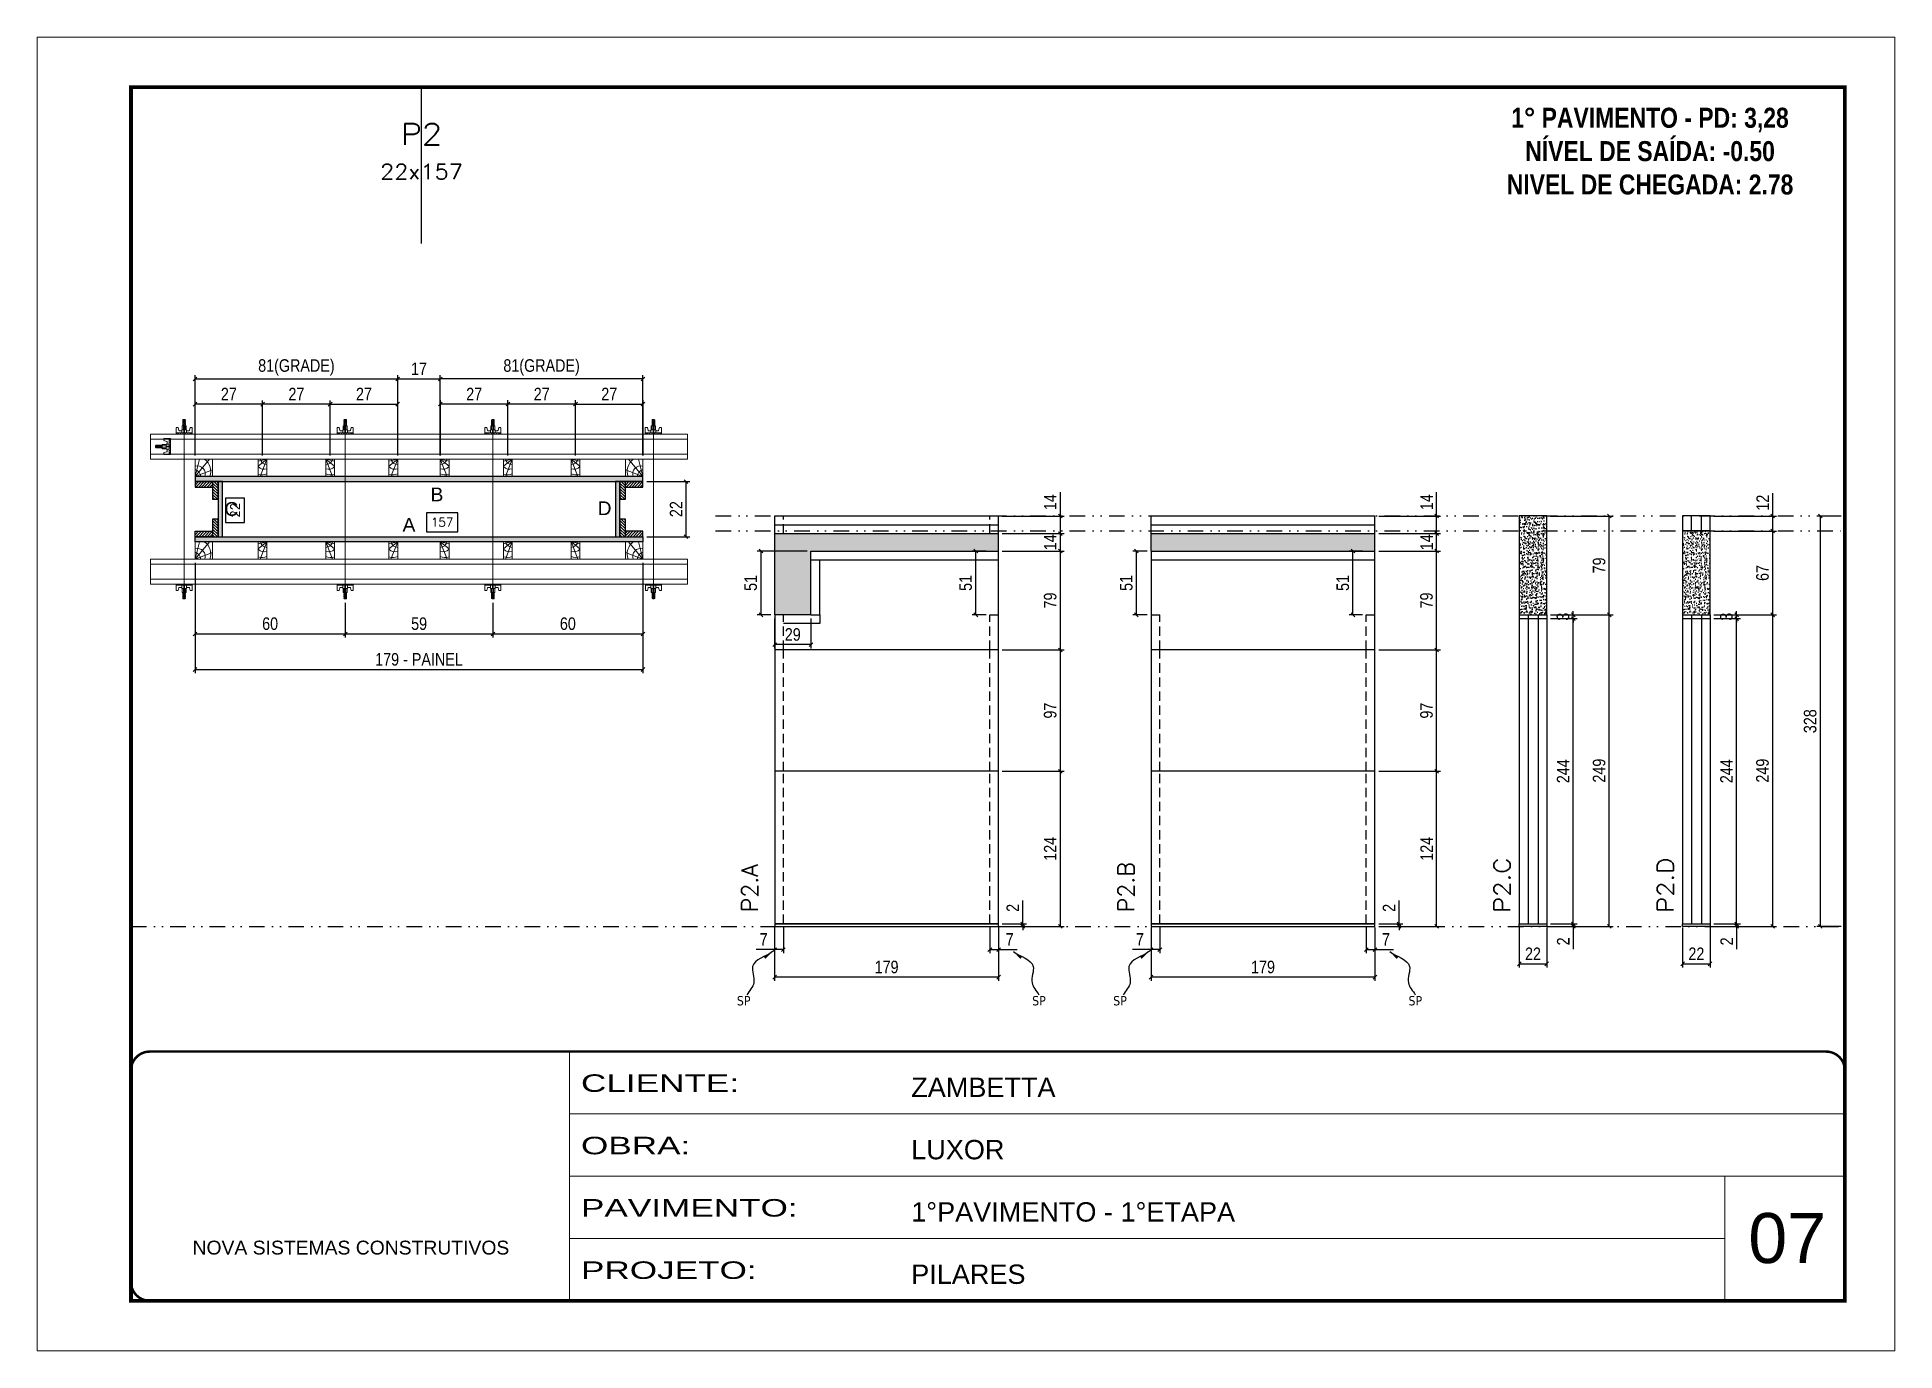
# Model space of a CAD drawing. Extents: x 14400 to 24104, y -21631 to 6985.
# Drawn here: x 17597 to 19082, y 4786 to 5836 of the extents above; entities that cross this region are included whole.
import ezdxf
from ezdxf.enums import TextEntityAlignment as Align

# ---------------------------------------------------------------- set-up
doc = ezdxf.new("R2010")
doc.units = 0
for name, pattern in [('CONTINUO', [0]), ('DASHED', [0.75, 0.5, -0.25]), ('DIVIDE2', [0.625, 0.25, -0.125, 0, -0.125, 0, -0.125]), ('HIDDEN', [0.375, 0.25, -0.125])]:
    doc.linetypes.add(name, pattern=pattern)
for name, color, linetype, lineweight in [('CARIMBO', 255, 'Continuous', 9), ('Folhas', 255, 'Continuous', 9), ('Hachura', 251, 'Continuous', 9), ('Madeira', 126, 'Continuous', 18), ('Perfil Metálico', 224, 'Continuous', 18), ('SARRAFO DE PRESSAO', 251, 'DASHED', 9), ('Texto Seção', 7, 'Continuous', 15)]:
    doc.layers.add(name, color=color, linetype=linetype, lineweight=lineweight)
for name, color, linetype in [('CHAPA', 1, 'Continuous'), ('COTA', 241, 'Continuous'), ('MEIO_PONT', 93, 'Continuous'), ('NOMENCLATURA', 7, 'Continuous'), ('Nível', 160, 'Continuous'), ('Painéis', 200, 'Continuous'), ('SARR_2.2x7', 40, 'Continuous'), ('SARRAFO', 251, 'Continuous'), ('texto', 7, 'Continuous'), ('Texto de Titulo', 7, 'Continuous'), ('Texto Qtd Sarr', 242, 'Continuous'), ('TEXTO_GERAL', 7, 'Continuous')]:
    doc.layers.add(name, color=color, linetype=linetype)
doc.styles.add('ARIAL', font='arial.ttf')
doc.styles.add('COTA TECNICA', font='techl___.ttf', dxfattribs={"height": 10})
doc.styles.add('COTA TECNICA 2X', font='techl___.ttf', dxfattribs={"height": 10})
doc.styles.add('COTA TECNICA-50', font='techl___.ttf', dxfattribs={"height": 10})
doc.styles.add('REGUA-120', font='ROMANS.shx', dxfattribs={"height": 15})
doc.styles.add('ROMANC', font='techb___.ttf', dxfattribs={"height": 2.5})
doc.styles.add('ROMANS', font='romans.shx')
doc.styles.get("Standard").update_dxf_attribs({"font": 'arial.ttf'})
doc.styles.add('Tecnologia', font='')
doc.styles.get('Tecnologia').set_extended_font_data('Forgotten Futurist')
doc.dimstyles.new('COTA PAINEL-50', dxfattribs={"dimtxt": 10, "dimasz": 3, "dimexe": 3, "dimexo": 3, "dimgap": 3, "dimtad": 1, "dimdec": 1, "dimzin": 12, "dimdsep": 46, "dimtxsty": 'COTA TECNICA-50', "dimblk1": 'OBLIQUE', "dimblk2": 'OBLIQUE', "dimsah": 1, "dimcen": 0.9, "dimclrd": 4, "dimclre": 4, "dimclrt": 240, "dimadec": 1, "dimazin": 3, "dimtfac": 1, "dimtdec": 1, "dimtmove": 0, "dimatfit": 3, "dimfxl": 1, "dimtolj": 1, "dimtzin": 12, "dimarcsym": 0})
doc.dimstyles.new('PAINEL', dxfattribs={"dimtxt": 10, "dimasz": 3, "dimexe": 3, "dimexo": 3, "dimgap": 3, "dimtad": 1, "dimdec": 1, "dimzin": 12, "dimdsep": 46, "dimtxsty": 'COTA TECNICA', "dimblk1": 'OBLIQUE', "dimblk2": 'OBLIQUE', "dimsah": 1, "dimcen": 0.9, "dimclrd": 4, "dimclre": 4, "dimclrt": 240, "dimadec": 1, "dimazin": 3, "dimtfac": 1, "dimtdec": 1, "dimtmove": 0, "dimatfit": 3, "dimfxl": 1, "dimtolj": 1, "dimtzin": 12, "dimarcsym": 0})
doc.dimstyles.new('SECAO PILAR', dxfattribs={"dimtxt": 10, "dimasz": 3, "dimexe": 3, "dimexo": 3, "dimgap": 3, "dimtad": 1, "dimdec": 1, "dimlfac": 0.5, "dimzin": 12, "dimdsep": 46, "dimtxsty": 'COTA TECNICA 2X', "dimblk1": 'OBLIQUE', "dimblk2": 'OBLIQUE', "dimsah": 1, "dimcen": 0.9, "dimclrd": 256, "dimclre": 256, "dimclrt": 256, "dimadec": 1, "dimazin": 3, "dimtfac": 1, "dimtdec": 1, "dimtmove": 0, "dimatfit": 3, "dimfxl": 1, "dimtolj": 1, "dimtzin": 12, "dimarcsym": 0})
doc.dimstyles.new('SECÇÃO 2', dxfattribs={"dimtxt": 7, "dimasz": 6, "dimexe": 0.18, "dimexo": 2, "dimgap": -4, "dimtad": 3, "dimdec": 1, "dimlfac": 0.5, "dimzin": 12, "dimdsep": 46, "dimtxsty": 'ROMANS', "dimblk": 'ARCHTICK', "dimcen": 0.09, "dimse1": 1, "dimse2": 1, "dimsd1": 1, "dimsd2": 1, "dimclrd": 180, "dimclre": 5, "dimclrt": 1, "dimadec": 0, "dimazin": 3, "dimtfac": 1, "dimtdec": 1, "dimtofl": 0, "dimtmove": 0, "dimatfit": 3, "dimldrblk": 'ARCHTICK', "dimfxl": 1, "dimtolj": 1, "dimtzin": 0, "dimarcsym": 0})
doc.dimstyles.get("Standard").update_dxf_attribs({"dimtxt": 0.18, "dimasz": 0.18, "dimexe": 0.18, "dimexo": 0.0625, "dimgap": 0.09, "dimtad": 0, "dimtih": 1, "dimtoh": 1, "dimdec": 4, "dimzin": 0, "dimdsep": 46, "dimtxsty": 'Standard', "dimcen": 0.09, "dimadec": 0, "dimazin": 0, "dimtfac": 1, "dimtdec": 4, "dimtofl": 0, "dimtmove": 0, "dimatfit": 3, "dimfxl": 1, "dimtolj": 1, "dimtzin": 0, "dimarcsym": 0})

msp = doc.modelspace()

# ---------------------------------------------------------------- texts
at = {"layer": 'CARIMBO', "style": 'ARIAL'}
msp.add_text('07', height=40, dxfattribs=at).set_placement((18964.83, 4856.3))
at = {"layer": 'NOMENCLATURA', "color": 2, "insert": (18886.29, 5779.74), "char_height": 16, "attachment_point": 2, "style": 'ROMANC'}
msp.add_mtext_dynamic_manual_height_columns('1° PAVIMENTO - PD: 3,28\\PNÍVEL DE SAÍDA: -0.50\\PNIVEL DE CHEGADA: 2.78', width=432.3511, gutter_width=1, heights=[0], dxfattribs=at)
at = {"layer": 'texto', "color": 0, "char_height": 7.5, "attachment_point": 5}
for insert in [(18161.76, 5065.94), (18397.78, 5065.94), (18462.6, 5065.94), (18698.62, 5065.94)]:
    msp.add_mtext('{\\fTahoma|b0|i0|c0|p34;\\C4;SP}', dxfattribs=dict(at, insert=insert))
at = {"layer": 'Texto Seção', "style": 'REGUA-120', "width": 1.1}
for s, p in [('P2.C', (18774.47, 5136.2)), ('P2.D', (18905.07, 5136.2))]:
    msp.add_text(s, height=13, rotation=90, dxfattribs=at).set_placement(p)
at = {"layer": 'Texto Seção', "char_height": 13, "width": 285.3299, "attachment_point": 7, "rotation": 90, "style": 'REGUA-120'}
for s, insert in [('\\pt26;P2.A', (18173.07, 5136.69)), ('\\pt26;P2.B', (18473.91, 5136.69))]:
    msp.add_mtext(s, dxfattribs=dict(at, insert=insert))
at = {"layer": 'TEXTO_GERAL', "style": 'ARIAL'}
for s, p in [('B', (17916.59, 5470.65)), ('D', (18050.55, 5459.62)), ('C', (17752.2, 5459.04)), ('A', (17894.18, 5446.42))]:
    msp.add_text(s, height=11, dxfattribs=at).set_placement(p, align=Align.MIDDLE_CENTER)

# ---------------------------------------------------------------- blocks, each defined once
blk = doc.blocks.new('9999999999')
at = {"color": 30, "linetype": 'CONTINUO'}
for p, q in [((98564.6, 34230.2), (98564.6, 34429.4)), ((98564.6, 34379.6), (99584, 34379.6)), ((98564.6, 34329.8), (99488, 34329.8)), ((99584, 34329.8), (99488, 34329.8)), ((99488, 34329.8), (99488, 34230.2)), ((98564.6, 34280), (99488, 34280))]:
    blk.add_line(p, q, dxfattribs=at)
at = {"color": 30, "linetype": 'CONTINUO', "const_width": 2}
blk.add_lwpolyline([(99584, 34230.2), (99584, 34414.4, 0.414214), (99569, 34429.4), (98229, 34429.4, 0.414214), (98214, 34414.4), (98214, 34245.2, 0.414214), (98229, 34230.2), (99584, 34230.2)], format="xyb", dxfattribs=at)
at = {"layer": 'Folhas'}
blk.add_lwpolyline([(98139, 34190.2), (99624, 34190.2), (99624, 35240.2), (98139, 35240.2)], close=True, dxfattribs=at)
at = {"layer": 'Folhas', "color": 30, "const_width": 3}
blk.add_lwpolyline([(98214, 34230.2), (99584, 34230.2), (99584, 35200.2), (98214, 35200.2)], close=True, dxfattribs=at)
at = {"color": 7, "linetype": 'Continuous', "ltscale": 5, "style": 'ARIAL'}
for s, height, p in [('ZAMBETTA', 15.48, (98837.7, 34393.1)), ('LUXOR', 15.48, (98837.7, 34343.3)), ('1°PAVIMENTO - 1°ETAPA', 15.483, (98837.7, 34293.5)), ('NOVA SISTEMAS CONSTRUTIVOS', 11.059, (98263.2, 34267.2)), ('PILARES', 15.48, (98837.7, 34243.7))]:
    blk.add_text(s, height=height, dxfattribs=at).set_placement(p)
at = {"layer": 'Folhas', "color": 7, "style": 'Tecnologia', "width": 1.5}
for s, p in [('CLIENTE:', (98573.7, 34397.2)), ('OBRA:', (98573.7, 34347.3)), ('PAVIMENTO:', (98573.7, 34297.5)), ('PROJETO:', (98573.7, 34247.7))]:
    blk.add_text(s, height=14, dxfattribs=at).set_placement(p)
blk = doc.blocks.new('*D648')
at = {"layer": 'COTA', "color": 180, "lineweight": -2, "transparency": 16777216}
for p, q in [((17762.6, 5467.6), (17747.6, 5467.6)), ((17747.6, 5467.6), (17747.6, 5448.3)), ((17762.6, 5448.3), (17762.6, 5467.6)), ((17747.6, 5448.3), (17762.6, 5448.3))]:
    blk.add_line(p, q, dxfattribs=at)
at = {"layer": 'Defpoints', "color": 0, "transparency": 16777216}
for p in [(17762.5, 5480.9), (17762.5, 5436.9), (17766.6, 5436.9)]:
    blk.add_point(p, dxfattribs=at)
at = {"layer": 'COTA', "color": 1, "transparency": 16777216, "insert": (17755.1, 5458), "char_height": 7, "attachment_point": 5, "rotation": 90, "style": 'ROMANS'}
blk.add_mtext('\\A1;22', dxfattribs=at)
blk = doc.blocks.new('_ArchTick')
at = {"color": 0, "linetype": 'ByBlock', "const_width": 0.15}
blk.add_lwpolyline([(-0.5, -0.5), (0.5, 0.5)], dxfattribs=at)
blk = doc.blocks.new('*D649')
at = {"layer": 'COTA', "color": 180, "lineweight": -2, "transparency": 16777216}
for p, q in [((17933.2, 5455.9), (17908.2, 5455.9)), ((17908.2, 5455.9), (17908.2, 5440.9)), ((17933.2, 5440.9), (17933.2, 5455.9)), ((17908.2, 5440.9), (17933.2, 5440.9))]:
    blk.add_line(p, q, dxfattribs=at)
at = {"layer": 'Defpoints', "color": 0, "transparency": 16777216}
for p in [(17745.2, 5436.9), (18059.2, 5436.9), (18059.2, 5436.9)]:
    blk.add_point(p, dxfattribs=at)
at = {"layer": 'COTA', "color": 1, "transparency": 16777216, "insert": (17920.7, 5448.4), "char_height": 7, "attachment_point": 5, "style": 'ROMANS'}
blk.add_mtext('\\A1;157', dxfattribs=at)
blk = doc.blocks.new('_Oblique')
at = {"color": 0, "linetype": 'ByBlock', "lineweight": -2}
blk.add_line((-0.5, -0.5), (0.5, 0.5), dxfattribs=at)
blk = doc.blocks.new('*D650')
at = {"layer": 'COTA', "lineweight": -2, "transparency": 16777216}
for p, q in [((17723.2, 5415.9), (17723.2, 5327.7)), ((18081.2, 5415.9), (18081.2, 5327.7)), ((17723.2, 5330.7), (18081.2, 5330.7))]:
    blk.add_line(p, q, dxfattribs=at)
at = {"layer": 'Defpoints', "color": 0, "transparency": 16777216}
for p in [(17723.2, 5418.9), (18081.2, 5418.9), (18081.2, 5330.7)]:
    blk.add_point(p, dxfattribs=at)
at = {"layer": 'COTA', "lineweight": -2, "transparency": 16777216, "xscale": 3, "yscale": 3, "zscale": 3, "rotation": 180}
blk.add_blockref('_Oblique', (17723.2, 5330.7), dxfattribs=at)
at = {"layer": 'COTA', "lineweight": -2, "transparency": 16777216, "xscale": 3, "yscale": 3, "zscale": 3}
blk.add_blockref('_Oblique', (18081.2, 5330.7), dxfattribs=at)
at = {"layer": 'COTA', "transparency": 16777216, "insert": (17902.2, 5338.8), "char_height": 10, "attachment_point": 5, "style": 'COTA TECNICA 2X'}
blk.add_mtext('\\A1;179 - PAINEL', dxfattribs=at)
blk = doc.blocks.new('*D651')
at = {"layer": 'COTA', "lineweight": -2, "transparency": 16777216}
for p, q in [((17723.2, 5415.9), (17723.2, 5356.2)), ((17843.3, 5384.1), (17843.3, 5356.2)), ((17723.2, 5359.2), (17843.3, 5359.2))]:
    blk.add_line(p, q, dxfattribs=at)
at = {"layer": 'Defpoints', "color": 0, "transparency": 16777216}
for p in [(17723.2, 5418.9), (17843.3, 5387.1), (17843.3, 5359.2)]:
    blk.add_point(p, dxfattribs=at)
at = {"layer": 'COTA', "lineweight": -2, "transparency": 16777216, "xscale": 3, "yscale": 3, "zscale": 3, "rotation": 180}
blk.add_blockref('_Oblique', (17723.2, 5359.2), dxfattribs=at)
at = {"layer": 'COTA', "lineweight": -2, "transparency": 16777216, "xscale": 3, "yscale": 3, "zscale": 3}
blk.add_blockref('_Oblique', (17843.3, 5359.2), dxfattribs=at)
at = {"layer": 'COTA', "transparency": 16777216, "insert": (17783.2, 5367.3), "char_height": 10, "attachment_point": 5, "style": 'COTA TECNICA 2X'}
blk.add_mtext('\\A1;60', dxfattribs=at)
blk = doc.blocks.new('*D652')
at = {"layer": 'COTA', "lineweight": -2, "transparency": 16777216}
for p, q in [((18081.2, 5415.9), (18081.2, 5356.2)), ((17961.3, 5384.1), (17961.3, 5356.2)), ((17961.3, 5359.2), (18081.2, 5359.2))]:
    blk.add_line(p, q, dxfattribs=at)
at = {"layer": 'Defpoints', "color": 0, "transparency": 16777216}
for p in [(18081.2, 5418.9), (17961.3, 5387.1), (18081.2, 5359.2)]:
    blk.add_point(p, dxfattribs=at)
at = {"layer": 'COTA', "lineweight": -2, "transparency": 16777216, "xscale": 3, "yscale": 3, "zscale": 3, "rotation": 180}
blk.add_blockref('_Oblique', (17961.3, 5359.2), dxfattribs=at)
at = {"layer": 'COTA', "lineweight": -2, "transparency": 16777216, "xscale": 3, "yscale": 3, "zscale": 3}
blk.add_blockref('_Oblique', (18081.2, 5359.2), dxfattribs=at)
at = {"layer": 'COTA', "transparency": 16777216, "insert": (18021.2, 5367.3), "char_height": 10, "attachment_point": 5, "style": 'COTA TECNICA 2X'}
blk.add_mtext('\\A1;60', dxfattribs=at)
blk = doc.blocks.new('C')
at = {"layer": 'Hachura', "color": 0}
for p, q in [((0, 3.22), (0, -3.22)), ((0.45, 3.22), (0, 3.22)), ((0.46, 3.16), (0, 3.16)), ((0.46, 3.05), (0, 3.05)), ((0.46, 2.88), (0, 2.88)), ((0, 2.75), (0, -1.16)), ((0.46, 2.65), (0, 2.65)), ((0.46, 2.23), (0, 2.23)), ((0.46, 1.51), (0, 1.51)), ((0.39, 0.49), (0.17, 0.49)), ((0.45, -3.23), (0.45, 3.22)), ((0.45, 3.22), (2.58, 3.22)), ((1.74, 0.97), (0.45, 0.97)), ((1.45, 0.1), (0.45, 0.1)), ((1.35, 1.94), (1.35, 0.96)), ((2.58, 2.39), (1.47, 2.09)), ((1.74, -0.97), (1.74, 0.97)), ((1.74, 0.97), (1.74, 0.84)), ((1.74, 0.97), (1.74, 0.84)), ((1.74, 0.84), (3.35, 0.84)), ((3.35, 0.45), (1.74, 0.45)), ((2.58, 3.22), (2.58, 2.39)), ((3.32, 0.84), (3.32, -0.84)), ((3.35, 0.84), (3.35, -0.84)), ((3.68, 0.45), (3.35, 0.45)), ((3.84, -0.52), (3.35, 0.45)), ((3.35, 0.06), (3.67, -0.57)), ((3.68, 0.45), (4.16, -0.52)), ((3.72, 0.5), (4.25, -0.57)), ((4.37, -0.55), (3.83, 0.53)), ((4.15, 0.45), (3.93, 0.45)), ((4.42, -0.52), (3.93, 0.45)), ((4.15, 0.45), (4.26, 0.45)), ((4.26, 0.45), (4.74, -0.52)), ((4.3, 0.5), (4.83, -0.57)), ((4.95, -0.55), (4.41, 0.53)), ((4.51, 0.45), (4.84, 0.45)), ((5, -0.52), (4.51, 0.45)), ((4.84, 0.45), (5.32, -0.52)), ((4.88, 0.5), (5.41, -0.57)), ((5.53, -0.55), (4.99, 0.53)), ((5.58, -0.52), (5.09, 0.45)), ((5.42, 0.45), (5.09, 0.45)), ((5.58, -0.52), (5.09, 0.45)), ((5.42, 0.45), (5.74, -0.19)), ((5.46, 0.5), (5.74, -0.07)), ((5.74, 0.19), (5.57, 0.53)), ((5.74, 0.32), (5.68, 0.45)), ((5.68, 0.45), (5.74, 0.45)), ((5.74, 0.45), (5.9, 0.29)), ((5.74, 0.45), (5.74, -0.52)), ((5.9, -0.36), (5.9, 0.29)), ((0.45, 0), (0, 0)), ((0.46, -1.52), (0, -1.52)), ((0.46, -2.23), (0, -2.23)), ((0.46, -2.65), (0, -2.65)), ((0.46, -2.88), (0, -2.88)), ((0.46, -3.05), (0, -3.05)), ((0.46, -3.16), (0, -3.16)), ((0, -3.22), (2.57, -3.22)), ((0.08, -0.48), (0.29, -0.48)), ((0.29, -0.48), (0.4, -0.48)), ((0.45, 0), (0.45, -0.97)), ((0.45, -0.16), (1.45, -0.16)), ((0.45, -0.65), (0.45, -0.32)), ((0.45, -3.23), (0.45, -0.65)), ((0.45, -0.97), (1.74, -0.97)), ((1.35, -1.94), (1.35, -0.97)), ((2.58, -2.39), (1.47, -2.1)), ((3.35, -0.32), (1.74, -0.32)), ((3.35, -0.84), (1.74, -0.84)), ((2.58, -3.23), (2.58, -2.39)), ((3.35, -0.07), (3.58, -0.52)), ((3.35, -0.52), (3.58, -0.52)), ((3.84, -0.52), (4.16, -0.52)), ((4.42, -0.52), (4.74, -0.52)), ((4.63, -0.52), (4.74, -0.52)), ((5, -0.52), (5.32, -0.52)), ((5.58, -0.52), (5.74, -0.52)), ((5.74, -0.52), (5.9, -0.36)), ((5.74, -0.52), (5.74, -0.52))]:
    blk.add_line(p, q, dxfattribs=at)
for centre, radius, start, end in [((1.52, 1.94), 0.161, 104.74356, 180), ((1.44, -0.03), 0.129, 272.69497, 87.30503), ((3.81, 0.39), 0.143, 25.56881, 154.43119), ((4.39, 0.39), 0.143, 25.56881, 154.43119), ((4.97, 0.39), 0.143, 25.56881, 154.43119), ((5.55, 0.39), 0.143, 25.56881, 154.43119), ((0.17, -0.37), 0.174, 221.74404, 317.85924), ((1.52, -1.94), 0.161, 180, 255.25644), ((3.71, -0.4), 0.174, 222.14076, 318.25596), ((4.29, -0.4), 0.174, 222.14076, 318.25596), ((4.87, -0.4), 0.174, 222.14076, 318.25596), ((5.45, -0.4), 0.174, 222.14076, 318.25596), ((5.61, -0.4), 0.174, 317.85924, 318.25596)]:
    blk.add_arc(centre, radius, start, end, dxfattribs=at)
blk = doc.blocks.new('*D653')
at = {"layer": 'COTA', "lineweight": -2, "transparency": 16777216}
for p, q in [((17843.3, 5384.1), (17843.3, 5356.2)), ((17961.3, 5384.1), (17961.3, 5356.2)), ((17843.3, 5359.2), (17961.3, 5359.2))]:
    blk.add_line(p, q, dxfattribs=at)
at = {"layer": 'Defpoints', "color": 0, "transparency": 16777216}
for p in [(17843.3, 5387.1), (17961.3, 5387.1), (17961.3, 5359.2)]:
    blk.add_point(p, dxfattribs=at)
at = {"layer": 'COTA', "lineweight": -2, "transparency": 16777216, "xscale": 3, "yscale": 3, "zscale": 3, "rotation": 180}
blk.add_blockref('_Oblique', (17843.3, 5359.2), dxfattribs=at)
at = {"layer": 'COTA', "lineweight": -2, "transparency": 16777216, "xscale": 3, "yscale": 3, "zscale": 3}
blk.add_blockref('_Oblique', (17961.3, 5359.2), dxfattribs=at)
at = {"layer": 'COTA', "transparency": 16777216, "insert": (17902.3, 5367.3), "char_height": 10, "attachment_point": 5, "style": 'COTA TECNICA 2X'}
blk.add_mtext('\\A1;59', dxfattribs=at)
blk = doc.blocks.new('*D654')
at = {"layer": 'COTA', "lineweight": -2, "transparency": 16777216}
for p, q in [((17919.2, 5501.9), (17919.2, 5566)), ((18081.2, 5563), (17919.2, 5563)), ((18081.2, 5501.9), (18081.2, 5566))]:
    blk.add_line(p, q, dxfattribs=at)
at = {"layer": 'Defpoints', "color": 0, "transparency": 16777216}
for p in [(17919.2, 5563), (17919.2, 5498.9), (18081.2, 5498.9)]:
    blk.add_point(p, dxfattribs=at)
at = {"layer": 'COTA', "lineweight": -2, "transparency": 16777216, "xscale": 3, "yscale": 3, "zscale": 3, "rotation": 180}
blk.add_blockref('_Oblique', (17919.2, 5563), dxfattribs=at)
at = {"layer": 'COTA', "lineweight": -2, "transparency": 16777216, "xscale": 3, "yscale": 3, "zscale": 3}
blk.add_blockref('_Oblique', (18081.2, 5563), dxfattribs=at)
at = {"layer": 'COTA', "transparency": 16777216, "insert": (18000.2, 5572.2), "char_height": 10, "attachment_point": 5, "style": 'COTA TECNICA 2X'}
blk.add_mtext('\\A1;81(GRADE)', dxfattribs=at)
blk = doc.blocks.new('*D655')
at = {"layer": 'COTA', "lineweight": -2, "transparency": 16777216}
for p, q in [((18084.2, 5480.9), (18118.7, 5480.9)), ((18115.7, 5436.9), (18115.7, 5480.9)), ((18084.2, 5436.9), (18118.7, 5436.9))]:
    blk.add_line(p, q, dxfattribs=at)
at = {"layer": 'Defpoints', "color": 0, "transparency": 16777216}
for p in [(18081.2, 5480.9), (18115.7, 5480.9), (18081.2, 5436.9)]:
    blk.add_point(p, dxfattribs=at)
at = {"layer": 'COTA', "lineweight": -2, "transparency": 16777216, "xscale": 3, "yscale": 3, "zscale": 3}
for p, rotation in [((18115.7, 5480.9), 90), ((18115.7, 5436.9), 270)]:
    blk.add_blockref('_Oblique', p, dxfattribs=dict(at, rotation=rotation))
at = {"layer": 'COTA', "transparency": 16777216, "insert": (18107.7, 5458.9), "char_height": 10, "attachment_point": 5, "rotation": 90, "style": 'COTA TECNICA 2X'}
blk.add_mtext('\\A1;22', dxfattribs=at)
blk = doc.blocks.new('PONTALETE')
at = {"layer": 'Madeira'}
for q in [(2.71, 7), (7, 5.76), (7, 1.74)]:
    blk.add_line((0, 0), q, dxfattribs=at)
blk.add_lwpolyline([(0, 0), (7, 0), (7, 7), (0, 7)], close=True, dxfattribs=at)
for centre, radius, start, end in [((2.04, 0.06), 6.23, 37.28179, 109.09128), ((1.09, 0.9), 3.19, 343.60304, 109.98471), ((-0.21, -0.78), 3.09, 14.63219, 86.0383)]:
    blk.add_arc(centre, radius, start, end, dxfattribs=at)
blk = doc.blocks.new('titulo1')
at = {"layer": 'Defpoints', "color": 252, "linetype": 'HIDDEN', "ltscale": 2}
blk.add_line((0, 0), (0, 125), dxfattribs=at)
at = {"layer": 'Defpoints', "style": 'ROMANS', "oblique": 15}
blk.add_attdef('FOLHA', text='', height=10, dxfattribs=at).set_placement((0, 15.6), align=Align.MIDDLE_CENTER)
at = {"layer": 'Texto Qtd Sarr', "color": 3, "style": 'ROMANS', "oblique": 15}
for tag, height, p in [('TITULO', 17, (0, 71.4)), ('SEÇÃO', 12, (0, 41.5))]:
    blk.add_attdef(tag, text='', height=height, dxfattribs=at).set_placement(p, align=Align.MIDDLE_CENTER)
blk = doc.blocks.new('MEIO PONTALETE')
at = {"layer": 'Madeira'}
for q in [(2.71, 7), (3.5, 2.88), (3.5, 0.87)]:
    blk.add_line((0, 0), q, dxfattribs=at)
blk.add_lwpolyline([(0, 0), (3.5, 0), (3.5, 7), (0, 7)], close=True, dxfattribs=at)
for centre, radius, start, end in [((2.04, 0.06), 6.23, 76.44987, 109.09128), ((1.09, 0.9), 3.19, 40.90626, 109.98471), ((-0.21, -0.78), 3.09, 14.63219, 86.0383)]:
    blk.add_arc(centre, radius, start, end, dxfattribs=at)
blk = doc.blocks.new('*D656')
at = {"layer": 'COTA', "lineweight": -2, "transparency": 16777216}
for p, q in [((17777.2, 5501.9), (17777.2, 5545.8)), ((17831.2, 5542.8), (17777.2, 5542.8)), ((17831.2, 5501.9), (17831.2, 5545.8))]:
    blk.add_line(p, q, dxfattribs=at)
at = {"layer": 'Defpoints', "color": 0, "transparency": 16777216}
for p in [(17777.2, 5542.8), (17777.2, 5498.9), (17831.2, 5498.9)]:
    blk.add_point(p, dxfattribs=at)
at = {"layer": 'COTA', "lineweight": -2, "transparency": 16777216, "xscale": 3, "yscale": 3, "zscale": 3, "rotation": 180}
blk.add_blockref('_Oblique', (17777.2, 5542.8), dxfattribs=at)
at = {"layer": 'COTA', "lineweight": -2, "transparency": 16777216, "xscale": 3, "yscale": 3, "zscale": 3}
blk.add_blockref('_Oblique', (17831.2, 5542.8), dxfattribs=at)
at = {"layer": 'COTA', "transparency": 16777216, "insert": (17804.2, 5550.9), "char_height": 10, "attachment_point": 5, "style": 'COTA TECNICA 2X'}
blk.add_mtext('\\A1;27', dxfattribs=at)
blk = doc.blocks.new('*D657')
at = {"layer": 'COTA', "lineweight": -2, "transparency": 16777216}
for p, q in [((17723.2, 5501.9), (17723.2, 5545.8)), ((17777.2, 5542.8), (17723.2, 5542.8)), ((17777.2, 5501.9), (17777.2, 5545.8))]:
    blk.add_line(p, q, dxfattribs=at)
at = {"layer": 'Defpoints', "color": 0, "transparency": 16777216}
for p in [(17723.2, 5542.8), (17723.2, 5498.9), (17777.2, 5498.9)]:
    blk.add_point(p, dxfattribs=at)
at = {"layer": 'COTA', "lineweight": -2, "transparency": 16777216, "xscale": 3, "yscale": 3, "zscale": 3, "rotation": 180}
blk.add_blockref('_Oblique', (17723.2, 5542.8), dxfattribs=at)
at = {"layer": 'COTA', "lineweight": -2, "transparency": 16777216, "xscale": 3, "yscale": 3, "zscale": 3}
blk.add_blockref('_Oblique', (17777.2, 5542.8), dxfattribs=at)
at = {"layer": 'COTA', "transparency": 16777216, "insert": (17750.2, 5550.9), "char_height": 10, "attachment_point": 5, "style": 'COTA TECNICA 2X'}
blk.add_mtext('\\A1;27', dxfattribs=at)
blk = doc.blocks.new('*D658')
at = {"layer": 'COTA', "lineweight": -2, "transparency": 16777216}
for p, q in [((17723.2, 5501.9), (17723.2, 5566)), ((17723.2, 5563), (17885.2, 5563)), ((17885.2, 5501.9), (17885.2, 5566))]:
    blk.add_line(p, q, dxfattribs=at)
at = {"layer": 'Defpoints', "color": 0, "transparency": 16777216}
for p in [(17885.2, 5563), (17723.2, 5498.9), (17885.2, 5498.9)]:
    blk.add_point(p, dxfattribs=at)
at = {"layer": 'COTA', "lineweight": -2, "transparency": 16777216, "xscale": 3, "yscale": 3, "zscale": 3, "rotation": 180}
blk.add_blockref('_Oblique', (17723.2, 5563), dxfattribs=at)
at = {"layer": 'COTA', "lineweight": -2, "transparency": 16777216, "xscale": 3, "yscale": 3, "zscale": 3}
blk.add_blockref('_Oblique', (17885.2, 5563), dxfattribs=at)
at = {"layer": 'COTA', "transparency": 16777216, "insert": (17804.2, 5572.2), "char_height": 10, "attachment_point": 5, "style": 'COTA TECNICA 2X'}
blk.add_mtext('\\A1;81(GRADE)', dxfattribs=at)
blk = doc.blocks.new('*D659')
at = {"layer": 'COTA', "lineweight": -2, "transparency": 16777216}
for p, q in [((17885.2, 5501.9), (17885.2, 5566)), ((17885.2, 5563), (17919.2, 5563)), ((17919.2, 5501.9), (17919.2, 5566))]:
    blk.add_line(p, q, dxfattribs=at)
at = {"layer": 'Defpoints', "color": 0, "transparency": 16777216}
for p in [(17919.2, 5563), (17885.2, 5498.9), (17919.2, 5498.9)]:
    blk.add_point(p, dxfattribs=at)
at = {"layer": 'COTA', "lineweight": -2, "transparency": 16777216, "xscale": 3, "yscale": 3, "zscale": 3, "rotation": 180}
blk.add_blockref('_Oblique', (17885.2, 5563), dxfattribs=at)
at = {"layer": 'COTA', "lineweight": -2, "transparency": 16777216, "xscale": 3, "yscale": 3, "zscale": 3}
blk.add_blockref('_Oblique', (17919.2, 5563), dxfattribs=at)
at = {"layer": 'COTA', "transparency": 16777216, "insert": (17902.2, 5571.1), "char_height": 10, "attachment_point": 5, "style": 'COTA TECNICA 2X'}
blk.add_mtext('\\A1;17', dxfattribs=at)
blk = doc.blocks.new('*D660')
at = {"layer": 'COTA', "lineweight": -2, "transparency": 16777216}
for p, q in [((17831.2, 5501.9), (17831.2, 5545.8)), ((17831.2, 5542.8), (17885.2, 5542.8)), ((17885.2, 5501.9), (17885.2, 5545.8))]:
    blk.add_line(p, q, dxfattribs=at)
at = {"layer": 'Defpoints', "color": 0, "transparency": 16777216}
for p in [(17885.2, 5542.8), (17831.2, 5498.9), (17885.2, 5498.9)]:
    blk.add_point(p, dxfattribs=at)
at = {"layer": 'COTA', "lineweight": -2, "transparency": 16777216, "xscale": 3, "yscale": 3, "zscale": 3, "rotation": 180}
blk.add_blockref('_Oblique', (17831.2, 5542.8), dxfattribs=at)
at = {"layer": 'COTA', "lineweight": -2, "transparency": 16777216, "xscale": 3, "yscale": 3, "zscale": 3}
blk.add_blockref('_Oblique', (17885.2, 5542.8), dxfattribs=at)
at = {"layer": 'COTA', "transparency": 16777216, "insert": (17858.2, 5550.9), "char_height": 10, "attachment_point": 5, "style": 'COTA TECNICA 2X'}
blk.add_mtext('\\A1;27', dxfattribs=at)
blk = doc.blocks.new('*D661')
at = {"layer": 'COTA', "lineweight": -2, "transparency": 16777216}
for p, q in [((17973.3, 5501.9), (17973.3, 5545.9)), ((18027.3, 5542.9), (17973.3, 5542.9)), ((18027.3, 5501.9), (18027.3, 5545.9))]:
    blk.add_line(p, q, dxfattribs=at)
at = {"layer": 'Defpoints', "color": 0, "transparency": 16777216}
for p in [(17973.3, 5542.9), (17973.3, 5498.9), (18027.3, 5498.9)]:
    blk.add_point(p, dxfattribs=at)
at = {"layer": 'COTA', "lineweight": -2, "transparency": 16777216, "xscale": 3, "yscale": 3, "zscale": 3, "rotation": 180}
blk.add_blockref('_Oblique', (17973.3, 5542.9), dxfattribs=at)
at = {"layer": 'COTA', "lineweight": -2, "transparency": 16777216, "xscale": 3, "yscale": 3, "zscale": 3}
blk.add_blockref('_Oblique', (18027.3, 5542.9), dxfattribs=at)
at = {"layer": 'COTA', "transparency": 16777216, "insert": (18000.3, 5550.9), "char_height": 10, "attachment_point": 5, "style": 'COTA TECNICA 2X'}
blk.add_mtext('\\A1;27', dxfattribs=at)
blk = doc.blocks.new('*D662')
at = {"layer": 'COTA', "lineweight": -2, "transparency": 16777216}
for p, q in [((17919.3, 5501.9), (17919.3, 5545.9)), ((17973.3, 5542.9), (17919.3, 5542.9)), ((17973.3, 5501.9), (17973.3, 5545.9))]:
    blk.add_line(p, q, dxfattribs=at)
at = {"layer": 'Defpoints', "color": 0, "transparency": 16777216}
for p in [(17919.3, 5542.9), (17919.3, 5498.9), (17973.3, 5498.9)]:
    blk.add_point(p, dxfattribs=at)
at = {"layer": 'COTA', "lineweight": -2, "transparency": 16777216, "xscale": 3, "yscale": 3, "zscale": 3, "rotation": 180}
blk.add_blockref('_Oblique', (17919.3, 5542.9), dxfattribs=at)
at = {"layer": 'COTA', "lineweight": -2, "transparency": 16777216, "xscale": 3, "yscale": 3, "zscale": 3}
blk.add_blockref('_Oblique', (17973.3, 5542.9), dxfattribs=at)
at = {"layer": 'COTA', "transparency": 16777216, "insert": (17946.3, 5550.9), "char_height": 10, "attachment_point": 5, "style": 'COTA TECNICA 2X'}
blk.add_mtext('\\A1;27', dxfattribs=at)
blk = doc.blocks.new('*D663')
at = {"layer": 'COTA', "lineweight": -2, "transparency": 16777216}
for p, q in [((18027.3, 5501.9), (18027.3, 5545.9)), ((18027.3, 5542.9), (18081.3, 5542.9)), ((18081.3, 5501.9), (18081.3, 5545.9))]:
    blk.add_line(p, q, dxfattribs=at)
at = {"layer": 'Defpoints', "color": 0, "transparency": 16777216}
for p in [(18081.3, 5542.9), (18027.3, 5498.9), (18081.3, 5498.9)]:
    blk.add_point(p, dxfattribs=at)
at = {"layer": 'COTA', "lineweight": -2, "transparency": 16777216, "xscale": 3, "yscale": 3, "zscale": 3, "rotation": 180}
blk.add_blockref('_Oblique', (18027.3, 5542.9), dxfattribs=at)
at = {"layer": 'COTA', "lineweight": -2, "transparency": 16777216, "xscale": 3, "yscale": 3, "zscale": 3}
blk.add_blockref('_Oblique', (18081.3, 5542.9), dxfattribs=at)
at = {"layer": 'COTA', "transparency": 16777216, "insert": (18054.3, 5550.9), "char_height": 10, "attachment_point": 5, "style": 'COTA TECNICA 2X'}
blk.add_mtext('\\A1;27', dxfattribs=at)
blk = doc.blocks.new('*D664')
at = {"layer": 'COTA', "color": 4, "lineweight": -2, "transparency": 16777216}
for p, q in [((18186.5, 5124.4), (18186.5, 5081.8)), ((18365.5, 5124.4), (18365.5, 5081.8)), ((18365.5, 5084.8), (18186.5, 5084.8))]:
    blk.add_line(p, q, dxfattribs=at)
at = {"layer": 'Defpoints', "color": 0, "transparency": 16777216}
for p in [(18186.5, 5127.4), (18365.5, 5127.4), (18186.5, 5084.8)]:
    blk.add_point(p, dxfattribs=at)
at = {"layer": 'COTA', "color": 4, "lineweight": -2, "transparency": 16777216, "xscale": 3, "yscale": 3, "zscale": 3, "rotation": 180}
blk.add_blockref('_Oblique', (18186.5, 5084.8), dxfattribs=at)
at = {"layer": 'COTA', "color": 4, "lineweight": -2, "transparency": 16777216, "xscale": 3, "yscale": 3, "zscale": 3}
blk.add_blockref('_Oblique', (18365.5, 5084.8), dxfattribs=at)
at = {"layer": 'COTA', "color": 240, "transparency": 16777216, "insert": (18276, 5092.9), "char_height": 10, "attachment_point": 5, "style": 'COTA TECNICA'}
blk.add_mtext('\\A1;179', dxfattribs=at)
blk = doc.blocks.new('*D665')
at = {"layer": 'COTA', "color": 4, "lineweight": -2, "transparency": 16777216}
for p, q in [((18358.5, 5124.4), (18358.5, 5103.9)), ((18365.5, 5122.4), (18365.5, 5103.9)), ((18358.5, 5106.9), (18365.5, 5106.9)), ((18365.5, 5106.9), (18380.3, 5106.9))]:
    blk.add_line(p, q, dxfattribs=at)
at = {"layer": 'Defpoints', "color": 0, "transparency": 16777216}
for p in [(18358.5, 5127.4), (18365.5, 5125.4), (18365.5, 5106.9)]:
    blk.add_point(p, dxfattribs=at)
at = {"layer": 'COTA', "color": 4, "lineweight": -2, "transparency": 16777216, "xscale": 3, "yscale": 3, "zscale": 3, "rotation": 180}
blk.add_blockref('_Oblique', (18358.5, 5106.9), dxfattribs=at)
at = {"layer": 'COTA', "color": 4, "lineweight": -2, "transparency": 16777216, "xscale": 3, "yscale": 3, "zscale": 3}
blk.add_blockref('_Oblique', (18365.5, 5106.9), dxfattribs=at)
at = {"layer": 'COTA', "color": 240, "transparency": 16777216, "insert": (18374.4, 5115), "char_height": 10, "attachment_point": 5, "style": 'COTA TECNICA-50'}
blk.add_mtext('\\A1;7', dxfattribs=at)
blk = doc.blocks.new('*D666')
at = {"layer": 'COTA', "color": 4, "lineweight": -2, "transparency": 16777216}
for p, q in [((18193.5, 5124.4), (18193.5, 5103.9)), ((18186.5, 5122.4), (18186.5, 5103.9)), ((18186.5, 5106.9), (18171.8, 5106.9)), ((18193.5, 5106.9), (18186.5, 5106.9))]:
    blk.add_line(p, q, dxfattribs=at)
at = {"layer": 'Defpoints', "color": 0, "transparency": 16777216}
for p in [(18186.5, 5125.4), (18193.5, 5127.4), (18186.5, 5106.9)]:
    blk.add_point(p, dxfattribs=at)
at = {"layer": 'COTA', "color": 4, "lineweight": -2, "transparency": 16777216, "xscale": 3, "yscale": 3, "zscale": 3, "rotation": 180}
blk.add_blockref('_Oblique', (18186.5, 5106.9), dxfattribs=at)
at = {"layer": 'COTA', "color": 4, "lineweight": -2, "transparency": 16777216, "xscale": 3, "yscale": 3, "zscale": 3}
blk.add_blockref('_Oblique', (18193.5, 5106.9), dxfattribs=at)
at = {"layer": 'COTA', "color": 240, "transparency": 16777216, "insert": (18177.7, 5115), "char_height": 10, "attachment_point": 5, "style": 'COTA TECNICA-50'}
blk.add_mtext('\\A1;7', dxfattribs=at)
blk = doc.blocks.new('*D668')
at = {"layer": 'COTA', "color": 4, "linetype": 'ByBlock', "lineweight": -2, "transparency": 16777216}
for p, q in [((18368.5, 5249.4), (18417.9, 5249.4)), ((18414.9, 5125.4), (18414.9, 5249.4)), ((18368.5, 5125.4), (18417.9, 5125.4))]:
    blk.add_line(p, q, dxfattribs=at)
at = {"layer": 'Defpoints', "color": 0, "linetype": 'ByBlock', "transparency": 16777216}
for p in [(18365.5, 5249.4), (18414.9, 5249.4), (18365.5, 5125.4)]:
    blk.add_point(p, dxfattribs=at)
at = {"layer": 'COTA', "color": 4, "linetype": 'ByBlock', "lineweight": -2, "transparency": 16777216, "xscale": 3, "yscale": 3, "zscale": 3}
for p, rotation in [((18414.9, 5249.4), 90), ((18414.9, 5125.4), 270)]:
    blk.add_blockref('_Oblique', p, dxfattribs=dict(at, rotation=rotation))
at = {"layer": 'COTA', "color": 240, "linetype": 'ByBlock', "transparency": 16777216, "insert": (18406.8, 5187.4), "char_height": 10, "attachment_point": 5, "rotation": 90, "style": 'COTA TECNICA'}
blk.add_mtext('\\A1;124', dxfattribs=at)
blk = doc.blocks.new('*D667')
at = {"layer": 'COTA', "color": 4, "lineweight": -2, "transparency": 16777216}
for p, q in [((18384.8, 5127.4), (18384.8, 5146.2)), ((18368.5, 5127.4), (18387.8, 5127.4)), ((18368.5, 5125.4), (18387.8, 5125.4)), ((18384.8, 5125.4), (18384.8, 5127.4)), ((18384.8, 5125.4), (18384.8, 5122.4))]:
    blk.add_line(p, q, dxfattribs=at)
at = {"layer": 'Defpoints', "color": 0, "transparency": 16777216}
for p in [(18365.5, 5127.4), (18365.5, 5125.4), (18384.8, 5125.4)]:
    blk.add_point(p, dxfattribs=at)
at = {"layer": 'COTA', "color": 4, "lineweight": -2, "transparency": 16777216, "xscale": 3, "yscale": 3, "zscale": 3}
for p, rotation in [((18384.8, 5127.4), 270), ((18384.8, 5125.4), 90)]:
    blk.add_blockref('_Oblique', p, dxfattribs=dict(at, rotation=rotation))
at = {"layer": 'COTA', "color": 240, "transparency": 16777216, "insert": (18376.8, 5140.2), "char_height": 10, "attachment_point": 5, "rotation": 90, "style": 'COTA TECNICA-50'}
blk.add_mtext('\\A1;2', dxfattribs=at)
blk = doc.blocks.new('*D669')
at = {"layer": 'COTA', "color": 4, "linetype": 'ByBlock', "lineweight": -2, "transparency": 16777216}
for p, q in [((18368.5, 5249.4), (18417.9, 5249.4)), ((18414.9, 5125.4), (18414.9, 5249.4)), ((18368.5, 5125.4), (18417.9, 5125.4))]:
    blk.add_line(p, q, dxfattribs=at)
at = {"layer": 'Defpoints', "color": 0, "linetype": 'ByBlock', "transparency": 16777216}
for p in [(18365.5, 5249.4), (18414.9, 5249.4), (18365.5, 5125.4)]:
    blk.add_point(p, dxfattribs=at)
at = {"layer": 'COTA', "color": 4, "linetype": 'ByBlock', "lineweight": -2, "transparency": 16777216, "xscale": 3, "yscale": 3, "zscale": 3}
for p, rotation in [((18414.9, 5249.4), 90), ((18414.9, 5125.4), 270)]:
    blk.add_blockref('_Oblique', p, dxfattribs=dict(at, rotation=rotation))
at = {"layer": 'COTA', "color": 240, "linetype": 'ByBlock', "transparency": 16777216, "insert": (18406.8, 5187.4), "char_height": 10, "attachment_point": 5, "rotation": 90, "style": 'COTA TECNICA'}
blk.add_mtext('\\A1;124', dxfattribs=at)
blk = doc.blocks.new('*D670')
at = {"layer": 'COTA', "color": 4, "lineweight": -2, "transparency": 16777216}
for p, q in [((18368.5, 5346.4), (18417.9, 5346.4)), ((18414.9, 5249.4), (18414.9, 5346.4)), ((18368.5, 5249.4), (18417.9, 5249.4))]:
    blk.add_line(p, q, dxfattribs=at)
at = {"layer": 'Defpoints', "color": 0, "transparency": 16777216}
for p in [(18365.5, 5346.4), (18414.9, 5346.4), (18365.5, 5249.4)]:
    blk.add_point(p, dxfattribs=at)
at = {"layer": 'COTA', "color": 4, "lineweight": -2, "transparency": 16777216, "xscale": 3, "yscale": 3, "zscale": 3}
for p, rotation in [((18414.9, 5346.4), 90), ((18414.9, 5249.4), 270)]:
    blk.add_blockref('_Oblique', p, dxfattribs=dict(at, rotation=rotation))
at = {"layer": 'COTA', "color": 240, "transparency": 16777216, "insert": (18406.8, 5297.9), "char_height": 10, "attachment_point": 5, "rotation": 90, "style": 'COTA TECNICA'}
blk.add_mtext('\\A1;97', dxfattribs=at)
blk = doc.blocks.new('*D671')
at = {"layer": 'COTA', "color": 4, "lineweight": -2, "transparency": 16777216}
for p, q in [((18368.5, 5425.4), (18417.9, 5425.4)), ((18414.9, 5346.4), (18414.9, 5425.4)), ((18368.5, 5346.4), (18417.9, 5346.4))]:
    blk.add_line(p, q, dxfattribs=at)
at = {"layer": 'Defpoints', "color": 0, "transparency": 16777216}
for p in [(18365.5, 5425.4), (18414.9, 5425.4), (18365.5, 5346.4)]:
    blk.add_point(p, dxfattribs=at)
at = {"layer": 'COTA', "color": 4, "lineweight": -2, "transparency": 16777216, "xscale": 3, "yscale": 3, "zscale": 3}
for p, rotation in [((18414.9, 5425.4), 90), ((18414.9, 5346.4), 270)]:
    blk.add_blockref('_Oblique', p, dxfattribs=dict(at, rotation=rotation))
at = {"layer": 'COTA', "color": 240, "transparency": 16777216, "insert": (18406.8, 5385.9), "char_height": 10, "attachment_point": 5, "rotation": 90, "style": 'COTA TECNICA'}
blk.add_mtext('\\A1;79', dxfattribs=at)
blk = doc.blocks.new('*D672')
at = {"layer": 'COTA', "color": 4, "lineweight": -2, "transparency": 16777216}
for p, q in [((18212.5, 5425.4), (18172.6, 5425.4)), ((18175.6, 5374.4), (18175.6, 5425.4)), ((18183.5, 5374.4), (18172.6, 5374.4))]:
    blk.add_line(p, q, dxfattribs=at)
at = {"layer": 'Defpoints', "color": 0, "transparency": 16777216}
for p in [(18175.6, 5425.4), (18215.5, 5425.4), (18186.5, 5374.4)]:
    blk.add_point(p, dxfattribs=at)
at = {"layer": 'COTA', "color": 4, "lineweight": -2, "transparency": 16777216, "xscale": 3, "yscale": 3, "zscale": 3}
for p, rotation in [((18175.6, 5425.4), 90), ((18175.6, 5374.4), 270)]:
    blk.add_blockref('_Oblique', p, dxfattribs=dict(at, rotation=rotation))
at = {"layer": 'COTA', "color": 240, "transparency": 16777216, "insert": (18167.4, 5399.9), "char_height": 10, "attachment_point": 5, "rotation": 90, "style": 'COTA TECNICA'}
blk.add_mtext('\\A1;51', dxfattribs=at)
blk = doc.blocks.new('*D673')
at = {"layer": 'COTA', "color": 4, "lineweight": -2, "transparency": 16777216}
for p, q in [((18368.5, 5439.4), (18417.9, 5439.4)), ((18414.9, 5425.4), (18414.9, 5439.4)), ((18368.5, 5425.4), (18417.9, 5425.4))]:
    blk.add_line(p, q, dxfattribs=at)
at = {"layer": 'Defpoints', "color": 0, "transparency": 16777216}
for p in [(18365.5, 5439.4), (18414.9, 5439.4), (18365.5, 5425.4)]:
    blk.add_point(p, dxfattribs=at)
at = {"layer": 'COTA', "color": 4, "lineweight": -2, "transparency": 16777216, "xscale": 3, "yscale": 3, "zscale": 3}
for p, rotation in [((18414.9, 5439.4), 90), ((18414.9, 5425.4), 270)]:
    blk.add_blockref('_Oblique', p, dxfattribs=dict(at, rotation=rotation))
at = {"layer": 'COTA', "color": 240, "transparency": 16777216, "insert": (18406.8, 5432.4), "char_height": 10, "attachment_point": 5, "rotation": 90, "style": 'COTA TECNICA'}
blk.add_mtext('\\A1;14', dxfattribs=at)
blk = doc.blocks.new('*D674')
at = {"layer": 'COTA', "color": 4, "lineweight": -2, "transparency": 16777216}
for p, q in [((18414.9, 5453.4), (18414.9, 5472.6)), ((18368.5, 5453.4), (18417.9, 5453.4)), ((18414.9, 5439.4), (18414.9, 5453.4)), ((18368.5, 5439.4), (18417.9, 5439.4))]:
    blk.add_line(p, q, dxfattribs=at)
at = {"layer": 'Defpoints', "color": 0, "transparency": 16777216}
for p in [(18365.5, 5453.4), (18414.9, 5453.4), (18365.5, 5439.4)]:
    blk.add_point(p, dxfattribs=at)
at = {"layer": 'COTA', "color": 4, "lineweight": -2, "transparency": 16777216, "xscale": 3, "yscale": 3, "zscale": 3}
for p, rotation in [((18414.9, 5453.4), 90), ((18414.9, 5439.4), 270)]:
    blk.add_blockref('_Oblique', p, dxfattribs=dict(at, rotation=rotation))
at = {"layer": 'COTA', "color": 240, "transparency": 16777216, "insert": (18406.8, 5464.5), "char_height": 10, "attachment_point": 5, "rotation": 90, "style": 'COTA TECNICA'}
blk.add_mtext('\\A1;14', dxfattribs=at)
blk = doc.blocks.new('*D675')
at = {"layer": 'COTA', "color": 4, "lineweight": -2, "transparency": 16777216}
for p, q in [((18487.4, 5124.4), (18487.4, 5081.8)), ((18666.4, 5124.4), (18666.4, 5081.8)), ((18666.4, 5084.8), (18487.4, 5084.8))]:
    blk.add_line(p, q, dxfattribs=at)
at = {"layer": 'Defpoints', "color": 0, "transparency": 16777216}
for p in [(18487.4, 5127.4), (18666.4, 5127.4), (18487.4, 5084.8)]:
    blk.add_point(p, dxfattribs=at)
at = {"layer": 'COTA', "color": 4, "lineweight": -2, "transparency": 16777216, "xscale": 3, "yscale": 3, "zscale": 3, "rotation": 180}
blk.add_blockref('_Oblique', (18487.4, 5084.8), dxfattribs=at)
at = {"layer": 'COTA', "color": 4, "lineweight": -2, "transparency": 16777216, "xscale": 3, "yscale": 3, "zscale": 3}
blk.add_blockref('_Oblique', (18666.4, 5084.8), dxfattribs=at)
at = {"layer": 'COTA', "color": 240, "transparency": 16777216, "insert": (18576.9, 5092.9), "char_height": 10, "attachment_point": 5, "style": 'COTA TECNICA'}
blk.add_mtext('\\A1;179', dxfattribs=at)
blk = doc.blocks.new('*D676')
at = {"layer": 'COTA', "color": 4, "lineweight": -2, "transparency": 16777216}
for p, q in [((18659.4, 5124.4), (18659.4, 5103.9)), ((18666.4, 5122.4), (18666.4, 5103.9)), ((18659.4, 5106.9), (18666.4, 5106.9)), ((18666.4, 5106.9), (18681.1, 5106.9))]:
    blk.add_line(p, q, dxfattribs=at)
at = {"layer": 'Defpoints', "color": 0, "transparency": 16777216}
for p in [(18659.4, 5127.4), (18666.4, 5125.4), (18666.4, 5106.9)]:
    blk.add_point(p, dxfattribs=at)
at = {"layer": 'COTA', "color": 4, "lineweight": -2, "transparency": 16777216, "xscale": 3, "yscale": 3, "zscale": 3, "rotation": 180}
blk.add_blockref('_Oblique', (18659.4, 5106.9), dxfattribs=at)
at = {"layer": 'COTA', "color": 4, "lineweight": -2, "transparency": 16777216, "xscale": 3, "yscale": 3, "zscale": 3}
blk.add_blockref('_Oblique', (18666.4, 5106.9), dxfattribs=at)
at = {"layer": 'COTA', "color": 240, "transparency": 16777216, "insert": (18675.2, 5115), "char_height": 10, "attachment_point": 5, "style": 'COTA TECNICA-50'}
blk.add_mtext('\\A1;7', dxfattribs=at)
blk = doc.blocks.new('*D677')
at = {"layer": 'COTA', "color": 4, "lineweight": -2, "transparency": 16777216}
for p, q in [((18494.4, 5124.4), (18494.4, 5103.9)), ((18487.4, 5122.4), (18487.4, 5103.9)), ((18487.4, 5106.9), (18472.6, 5106.9)), ((18494.4, 5106.9), (18487.4, 5106.9))]:
    blk.add_line(p, q, dxfattribs=at)
at = {"layer": 'Defpoints', "color": 0, "transparency": 16777216}
for p in [(18487.4, 5125.4), (18494.4, 5127.4), (18487.4, 5106.9)]:
    blk.add_point(p, dxfattribs=at)
at = {"layer": 'COTA', "color": 4, "lineweight": -2, "transparency": 16777216, "xscale": 3, "yscale": 3, "zscale": 3, "rotation": 180}
blk.add_blockref('_Oblique', (18487.4, 5106.9), dxfattribs=at)
at = {"layer": 'COTA', "color": 4, "lineweight": -2, "transparency": 16777216, "xscale": 3, "yscale": 3, "zscale": 3}
blk.add_blockref('_Oblique', (18494.4, 5106.9), dxfattribs=at)
at = {"layer": 'COTA', "color": 240, "transparency": 16777216, "insert": (18478.5, 5115), "char_height": 10, "attachment_point": 5, "style": 'COTA TECNICA-50'}
blk.add_mtext('\\A1;7', dxfattribs=at)
blk = doc.blocks.new('*D679')
at = {"layer": 'COTA', "color": 4, "linetype": 'ByBlock', "lineweight": -2, "transparency": 16777216}
for p, q in [((18669.4, 5249.4), (18718.7, 5249.4)), ((18715.7, 5125.4), (18715.7, 5249.4)), ((18669.4, 5125.4), (18718.7, 5125.4))]:
    blk.add_line(p, q, dxfattribs=at)
at = {"layer": 'Defpoints', "color": 0, "linetype": 'ByBlock', "transparency": 16777216}
for p in [(18666.4, 5249.4), (18715.7, 5249.4), (18666.4, 5125.4)]:
    blk.add_point(p, dxfattribs=at)
at = {"layer": 'COTA', "color": 4, "linetype": 'ByBlock', "lineweight": -2, "transparency": 16777216, "xscale": 3, "yscale": 3, "zscale": 3}
for p, rotation in [((18715.7, 5249.4), 90), ((18715.7, 5125.4), 270)]:
    blk.add_blockref('_Oblique', p, dxfattribs=dict(at, rotation=rotation))
at = {"layer": 'COTA', "color": 240, "linetype": 'ByBlock', "transparency": 16777216, "insert": (18707.7, 5187.4), "char_height": 10, "attachment_point": 5, "rotation": 90, "style": 'COTA TECNICA'}
blk.add_mtext('\\A1;124', dxfattribs=at)
blk = doc.blocks.new('*D678')
at = {"layer": 'COTA', "color": 4, "lineweight": -2, "transparency": 16777216}
for p, q in [((18685.6, 5127.4), (18685.6, 5146.2)), ((18669.4, 5127.4), (18688.6, 5127.4)), ((18669.4, 5125.4), (18688.6, 5125.4)), ((18685.6, 5125.4), (18685.6, 5127.4)), ((18685.6, 5125.4), (18685.6, 5122.4))]:
    blk.add_line(p, q, dxfattribs=at)
at = {"layer": 'Defpoints', "color": 0, "transparency": 16777216}
for p in [(18666.4, 5127.4), (18666.4, 5125.4), (18685.6, 5125.4)]:
    blk.add_point(p, dxfattribs=at)
at = {"layer": 'COTA', "color": 4, "lineweight": -2, "transparency": 16777216, "xscale": 3, "yscale": 3, "zscale": 3}
for p, rotation in [((18685.6, 5127.4), 270), ((18685.6, 5125.4), 90)]:
    blk.add_blockref('_Oblique', p, dxfattribs=dict(at, rotation=rotation))
at = {"layer": 'COTA', "color": 240, "transparency": 16777216, "insert": (18677.6, 5140.2), "char_height": 10, "attachment_point": 5, "rotation": 90, "style": 'COTA TECNICA-50'}
blk.add_mtext('\\A1;2', dxfattribs=at)
blk = doc.blocks.new('*D680')
at = {"layer": 'COTA', "color": 4, "linetype": 'ByBlock', "lineweight": -2, "transparency": 16777216}
for p, q in [((18669.4, 5249.4), (18718.7, 5249.4)), ((18715.7, 5125.4), (18715.7, 5249.4)), ((18669.4, 5125.4), (18718.7, 5125.4))]:
    blk.add_line(p, q, dxfattribs=at)
at = {"layer": 'Defpoints', "color": 0, "linetype": 'ByBlock', "transparency": 16777216}
for p in [(18666.4, 5249.4), (18715.7, 5249.4), (18666.4, 5125.4)]:
    blk.add_point(p, dxfattribs=at)
at = {"layer": 'COTA', "color": 4, "linetype": 'ByBlock', "lineweight": -2, "transparency": 16777216, "xscale": 3, "yscale": 3, "zscale": 3}
for p, rotation in [((18715.7, 5249.4), 90), ((18715.7, 5125.4), 270)]:
    blk.add_blockref('_Oblique', p, dxfattribs=dict(at, rotation=rotation))
at = {"layer": 'COTA', "color": 240, "linetype": 'ByBlock', "transparency": 16777216, "insert": (18707.7, 5187.4), "char_height": 10, "attachment_point": 5, "rotation": 90, "style": 'COTA TECNICA'}
blk.add_mtext('\\A1;124', dxfattribs=at)
blk = doc.blocks.new('*D681')
at = {"layer": 'COTA', "color": 4, "lineweight": -2, "transparency": 16777216}
for p, q in [((18669.4, 5346.4), (18718.7, 5346.4)), ((18715.7, 5249.4), (18715.7, 5346.4)), ((18669.4, 5249.4), (18718.7, 5249.4))]:
    blk.add_line(p, q, dxfattribs=at)
at = {"layer": 'Defpoints', "color": 0, "transparency": 16777216}
for p in [(18666.4, 5346.4), (18715.7, 5346.4), (18666.4, 5249.4)]:
    blk.add_point(p, dxfattribs=at)
at = {"layer": 'COTA', "color": 4, "lineweight": -2, "transparency": 16777216, "xscale": 3, "yscale": 3, "zscale": 3}
for p, rotation in [((18715.7, 5346.4), 90), ((18715.7, 5249.4), 270)]:
    blk.add_blockref('_Oblique', p, dxfattribs=dict(at, rotation=rotation))
at = {"layer": 'COTA', "color": 240, "transparency": 16777216, "insert": (18707.6, 5297.9), "char_height": 10, "attachment_point": 5, "rotation": 90, "style": 'COTA TECNICA'}
blk.add_mtext('\\A1;97', dxfattribs=at)
blk = doc.blocks.new('*D682')
at = {"layer": 'COTA', "color": 4, "lineweight": -2, "transparency": 16777216}
for p, q in [((18669.4, 5425.4), (18718.7, 5425.4)), ((18715.7, 5346.4), (18715.7, 5425.4)), ((18669.4, 5346.4), (18718.7, 5346.4))]:
    blk.add_line(p, q, dxfattribs=at)
at = {"layer": 'Defpoints', "color": 0, "transparency": 16777216}
for p in [(18666.4, 5425.4), (18715.7, 5425.4), (18666.4, 5346.4)]:
    blk.add_point(p, dxfattribs=at)
at = {"layer": 'COTA', "color": 4, "lineweight": -2, "transparency": 16777216, "xscale": 3, "yscale": 3, "zscale": 3}
for p, rotation in [((18715.7, 5425.4), 90), ((18715.7, 5346.4), 270)]:
    blk.add_blockref('_Oblique', p, dxfattribs=dict(at, rotation=rotation))
at = {"layer": 'COTA', "color": 240, "transparency": 16777216, "insert": (18707.6, 5385.9), "char_height": 10, "attachment_point": 5, "rotation": 90, "style": 'COTA TECNICA'}
blk.add_mtext('\\A1;79', dxfattribs=at)
blk = doc.blocks.new('*D683')
at = {"layer": 'COTA', "color": 4, "lineweight": -2, "transparency": 16777216}
for p, q in [((18669.4, 5439.4), (18718.7, 5439.4)), ((18715.7, 5425.4), (18715.7, 5439.4)), ((18669.4, 5425.4), (18718.7, 5425.4))]:
    blk.add_line(p, q, dxfattribs=at)
at = {"layer": 'Defpoints', "color": 0, "transparency": 16777216}
for p in [(18666.4, 5439.4), (18715.7, 5439.4), (18666.4, 5425.4)]:
    blk.add_point(p, dxfattribs=at)
at = {"layer": 'COTA', "color": 4, "lineweight": -2, "transparency": 16777216, "xscale": 3, "yscale": 3, "zscale": 3}
for p, rotation in [((18715.7, 5439.4), 90), ((18715.7, 5425.4), 270)]:
    blk.add_blockref('_Oblique', p, dxfattribs=dict(at, rotation=rotation))
at = {"layer": 'COTA', "color": 240, "transparency": 16777216, "insert": (18707.7, 5432.4), "char_height": 10, "attachment_point": 5, "rotation": 90, "style": 'COTA TECNICA'}
blk.add_mtext('\\A1;14', dxfattribs=at)
blk = doc.blocks.new('*D684')
at = {"layer": 'COTA', "color": 4, "lineweight": -2, "transparency": 16777216}
for p, q in [((18715.7, 5453.4), (18715.7, 5472.6)), ((18669.4, 5453.4), (18718.7, 5453.4)), ((18715.7, 5439.4), (18715.7, 5453.4)), ((18669.4, 5439.4), (18718.7, 5439.4))]:
    blk.add_line(p, q, dxfattribs=at)
at = {"layer": 'Defpoints', "color": 0, "transparency": 16777216}
for p in [(18666.4, 5453.4), (18715.7, 5453.4), (18666.4, 5439.4)]:
    blk.add_point(p, dxfattribs=at)
at = {"layer": 'COTA', "color": 4, "lineweight": -2, "transparency": 16777216, "xscale": 3, "yscale": 3, "zscale": 3}
for p, rotation in [((18715.7, 5453.4), 90), ((18715.7, 5439.4), 270)]:
    blk.add_blockref('_Oblique', p, dxfattribs=dict(at, rotation=rotation))
at = {"layer": 'COTA', "color": 240, "transparency": 16777216, "insert": (18707.7, 5464.5), "char_height": 10, "attachment_point": 5, "rotation": 90, "style": 'COTA TECNICA'}
blk.add_mtext('\\A1;14', dxfattribs=at)
blk = doc.blocks.new('*D685')
at = {"layer": 'COTA', "color": 4, "lineweight": -2, "transparency": 16777216}
for p, q in [((18484.4, 5425.4), (18472.7, 5425.4)), ((18475.7, 5374.4), (18475.7, 5425.4)), ((18484.4, 5374.4), (18472.7, 5374.4))]:
    blk.add_line(p, q, dxfattribs=at)
at = {"layer": 'Defpoints', "color": 0, "transparency": 16777216}
for p in [(18475.7, 5425.4), (18487.4, 5425.4), (18487.4, 5374.4)]:
    blk.add_point(p, dxfattribs=at)
at = {"layer": 'COTA', "color": 4, "lineweight": -2, "transparency": 16777216, "xscale": 3, "yscale": 3, "zscale": 3}
for p, rotation in [((18475.7, 5425.4), 90), ((18475.7, 5374.4), 270)]:
    blk.add_blockref('_Oblique', p, dxfattribs=dict(at, rotation=rotation))
at = {"layer": 'COTA', "color": 240, "transparency": 16777216, "insert": (18467.6, 5399.9), "char_height": 10, "attachment_point": 5, "rotation": 90, "style": 'COTA TECNICA'}
blk.add_mtext('\\A1;51', dxfattribs=at)
blk = doc.blocks.new('*D686')
at = {"layer": 'COTA', "color": 4, "lineweight": -2, "transparency": 16777216}
for p, q in [((18656.4, 5425.4), (18645.8, 5425.4)), ((18648.8, 5374.4), (18648.8, 5425.4)), ((18656.4, 5374.4), (18645.8, 5374.4))]:
    blk.add_line(p, q, dxfattribs=at)
at = {"layer": 'Defpoints', "color": 0, "transparency": 16777216}
for p in [(18648.8, 5425.4), (18659.4, 5425.4), (18659.4, 5374.4)]:
    blk.add_point(p, dxfattribs=at)
at = {"layer": 'COTA', "color": 4, "lineweight": -2, "transparency": 16777216, "xscale": 3, "yscale": 3, "zscale": 3}
for p, rotation in [((18648.8, 5425.4), 90), ((18648.8, 5374.4), 270)]:
    blk.add_blockref('_Oblique', p, dxfattribs=dict(at, rotation=rotation))
at = {"layer": 'COTA', "color": 240, "transparency": 16777216, "insert": (18640.7, 5399.9), "char_height": 10, "attachment_point": 5, "rotation": 90, "style": 'COTA TECNICA'}
blk.add_mtext('\\A1;51', dxfattribs=at)
blk = doc.blocks.new('*D687')
at = {"layer": 'COTA', "color": 4, "lineweight": -2, "transparency": 16777216}
for p, q in [((18781.7, 5124.4), (18781.7, 5092.5)), ((18803.7, 5124.4), (18803.7, 5092.5)), ((18781.7, 5095.5), (18803.7, 5095.5))]:
    blk.add_line(p, q, dxfattribs=at)
at = {"layer": 'Defpoints', "color": 0, "transparency": 16777216}
for p in [(18781.7, 5127.4), (18803.7, 5127.4), (18803.7, 5095.5)]:
    blk.add_point(p, dxfattribs=at)
at = {"layer": 'COTA', "color": 4, "lineweight": -2, "transparency": 16777216, "xscale": 3, "yscale": 3, "zscale": 3, "rotation": 180}
blk.add_blockref('_Oblique', (18781.7, 5095.5), dxfattribs=at)
at = {"layer": 'COTA', "color": 4, "lineweight": -2, "transparency": 16777216, "xscale": 3, "yscale": 3, "zscale": 3}
blk.add_blockref('_Oblique', (18803.7, 5095.5), dxfattribs=at)
at = {"layer": 'COTA', "color": 240, "transparency": 16777216, "insert": (18792.7, 5103.5), "char_height": 10, "attachment_point": 5, "style": 'COTA TECNICA'}
blk.add_mtext('\\A1;22', dxfattribs=at)
blk = doc.blocks.new('*D688')
at = {"layer": 'COTA', "color": 4, "lineweight": -2, "transparency": 16777216}
for p, q in [((18806.7, 5127.4), (18827.9, 5127.4)), ((18806.7, 5125.4), (18827.9, 5125.4)), ((18824.9, 5127.4), (18824.9, 5130.4)), ((18824.9, 5127.4), (18824.9, 5125.4)), ((18824.9, 5125.4), (18824.9, 5107.3))]:
    blk.add_line(p, q, dxfattribs=at)
at = {"layer": 'Defpoints', "color": 0, "transparency": 16777216}
for p in [(18803.7, 5127.4), (18803.7, 5125.4), (18824.9, 5127.4)]:
    blk.add_point(p, dxfattribs=at)
at = {"layer": 'COTA', "color": 4, "lineweight": -2, "transparency": 16777216, "xscale": 3, "yscale": 3, "zscale": 3}
for p, rotation in [((18824.9, 5127.4), 270), ((18824.9, 5125.4), 90)]:
    blk.add_blockref('_Oblique', p, dxfattribs=dict(at, rotation=rotation))
at = {"layer": 'COTA', "color": 240, "transparency": 16777216, "insert": (18816.9, 5113.4), "char_height": 10, "attachment_point": 5, "rotation": 90, "style": 'COTA TECNICA-50'}
blk.add_mtext('\\A1;2', dxfattribs=at)
blk = doc.blocks.new('*D689')
at = {"layer": 'COTA', "color": 4, "lineweight": -2, "transparency": 16777216}
for p, q in [((18806.7, 5374.4), (18856.7, 5374.4)), ((18853.7, 5125.4), (18853.7, 5374.4)), ((18806.7, 5125.4), (18856.7, 5125.4))]:
    blk.add_line(p, q, dxfattribs=at)
at = {"layer": 'Defpoints', "color": 0, "transparency": 16777216}
for p in [(18803.7, 5374.4), (18853.7, 5374.4), (18803.7, 5125.4)]:
    blk.add_point(p, dxfattribs=at)
at = {"layer": 'COTA', "color": 4, "lineweight": -2, "transparency": 16777216, "xscale": 3, "yscale": 3, "zscale": 3}
for p, rotation in [((18853.7, 5374.4), 90), ((18853.7, 5125.4), 270)]:
    blk.add_blockref('_Oblique', p, dxfattribs=dict(at, rotation=rotation))
at = {"layer": 'COTA', "color": 240, "transparency": 16777216, "insert": (18845.6, 5249.9), "char_height": 10, "attachment_point": 5, "rotation": 90, "style": 'COTA TECNICA-50'}
blk.add_mtext('\\A1;249', dxfattribs=at)
blk = doc.blocks.new('*D693')
at = {"layer": 'COTA', "color": 4, "lineweight": -2, "transparency": 16777216}
for p, q in [((18806.7, 5453.4), (18856.7, 5453.4)), ((18853.7, 5374.4), (18853.7, 5453.4)), ((18806.7, 5374.4), (18856.7, 5374.4))]:
    blk.add_line(p, q, dxfattribs=at)
at = {"layer": 'Defpoints', "color": 0, "transparency": 16777216}
for p in [(18803.7, 5453.4), (18853.7, 5453.4), (18803.7, 5374.4)]:
    blk.add_point(p, dxfattribs=at)
at = {"layer": 'COTA', "color": 4, "lineweight": -2, "transparency": 16777216, "xscale": 3, "yscale": 3, "zscale": 3}
for p, rotation in [((18853.7, 5453.4), 90), ((18853.7, 5374.4), 270)]:
    blk.add_blockref('_Oblique', p, dxfattribs=dict(at, rotation=rotation))
at = {"layer": 'COTA', "color": 240, "transparency": 16777216, "insert": (18845.6, 5413.9), "char_height": 10, "attachment_point": 5, "rotation": 90, "style": 'COTA TECNICA'}
blk.add_mtext('\\A1;79', dxfattribs=at)
blk = doc.blocks.new('*D694')
at = {"layer": 'COTA', "color": 4, "lineweight": -2, "transparency": 16777216}
for p, q in [((18806.7, 5371.4), (18827.9, 5371.4)), ((18824.9, 5127.4), (18824.9, 5371.4)), ((18806.7, 5127.4), (18827.9, 5127.4))]:
    blk.add_line(p, q, dxfattribs=at)
at = {"layer": 'Defpoints', "color": 0, "transparency": 16777216}
for p in [(18803.7, 5371.4), (18824.9, 5371.4), (18803.7, 5127.4)]:
    blk.add_point(p, dxfattribs=at)
at = {"layer": 'COTA', "color": 4, "lineweight": -2, "transparency": 16777216, "xscale": 3, "yscale": 3, "zscale": 3}
for p, rotation in [((18824.9, 5371.4), 90), ((18824.9, 5127.4), 270)]:
    blk.add_blockref('_Oblique', p, dxfattribs=dict(at, rotation=rotation))
at = {"layer": 'COTA', "color": 240, "transparency": 16777216, "insert": (18816.8, 5249.4), "char_height": 10, "attachment_point": 5, "rotation": 90, "style": 'COTA TECNICA'}
blk.add_mtext('\\A1;244', dxfattribs=at)
blk = doc.blocks.new('*D695')
at = {"layer": 'COTA', "color": 4, "lineweight": -2, "transparency": 16777216}
for p, q in [((18824.9, 5374.4), (18824.9, 5377.4)), ((18806.7, 5374.4), (18827.9, 5374.4)), ((18806.7, 5371.4), (18827.9, 5371.4)), ((18824.9, 5371.4), (18824.9, 5374.4)), ((18824.9, 5371.4), (18824.9, 5368.4))]:
    blk.add_line(p, q, dxfattribs=at)
at = {"layer": 'Defpoints', "color": 0, "transparency": 16777216}
for p in [(18803.7, 5374.4), (18803.7, 5371.4), (18824.9, 5374.4)]:
    blk.add_point(p, dxfattribs=at)
at = {"layer": 'COTA', "color": 4, "lineweight": -2, "transparency": 16777216, "xscale": 3, "yscale": 3, "zscale": 3}
for p, rotation in [((18824.9, 5374.4), 270), ((18824.9, 5371.4), 90)]:
    blk.add_blockref('_Oblique', p, dxfattribs=dict(at, rotation=rotation))
at = {"layer": 'COTA', "color": 240, "transparency": 16777216, "insert": (18816.7, 5372.9), "char_height": 10, "attachment_point": 5, "rotation": 90, "style": 'COTA TECNICA'}
blk.add_mtext('\\A1;3', dxfattribs=at)
blk = doc.blocks.new('*D690')
at = {"layer": 'COTA', "color": 4, "lineweight": -2, "transparency": 16777216}
for p, q in [((18912.3, 5124.4), (18912.3, 5092.5)), ((18934.3, 5124.4), (18934.3, 5092.5)), ((18912.3, 5095.5), (18934.3, 5095.5))]:
    blk.add_line(p, q, dxfattribs=at)
at = {"layer": 'Defpoints', "color": 0, "transparency": 16777216}
for p in [(18912.3, 5127.4), (18934.3, 5127.4), (18934.3, 5095.5)]:
    blk.add_point(p, dxfattribs=at)
at = {"layer": 'COTA', "color": 4, "lineweight": -2, "transparency": 16777216, "xscale": 3, "yscale": 3, "zscale": 3, "rotation": 180}
blk.add_blockref('_Oblique', (18912.3, 5095.5), dxfattribs=at)
at = {"layer": 'COTA', "color": 4, "lineweight": -2, "transparency": 16777216, "xscale": 3, "yscale": 3, "zscale": 3}
blk.add_blockref('_Oblique', (18934.3, 5095.5), dxfattribs=at)
at = {"layer": 'COTA', "color": 240, "transparency": 16777216, "insert": (18923.3, 5103.5), "char_height": 10, "attachment_point": 5, "style": 'COTA TECNICA'}
blk.add_mtext('\\A1;22', dxfattribs=at)
blk = doc.blocks.new('*D691')
at = {"layer": 'COTA', "color": 4, "lineweight": -2, "transparency": 16777216}
for p, q in [((18937.3, 5127.4), (18958.5, 5127.4)), ((18937.3, 5125.4), (18958.5, 5125.4)), ((18955.5, 5127.4), (18955.5, 5130.4)), ((18955.5, 5127.4), (18955.5, 5125.4)), ((18955.5, 5125.4), (18955.5, 5107.3))]:
    blk.add_line(p, q, dxfattribs=at)
at = {"layer": 'Defpoints', "color": 0, "transparency": 16777216}
for p in [(18934.3, 5127.4), (18934.3, 5125.4), (18955.5, 5127.4)]:
    blk.add_point(p, dxfattribs=at)
at = {"layer": 'COTA', "color": 4, "lineweight": -2, "transparency": 16777216, "xscale": 3, "yscale": 3, "zscale": 3}
for p, rotation in [((18955.5, 5127.4), 270), ((18955.5, 5125.4), 90)]:
    blk.add_blockref('_Oblique', p, dxfattribs=dict(at, rotation=rotation))
at = {"layer": 'COTA', "color": 240, "transparency": 16777216, "insert": (18947.5, 5113.4), "char_height": 10, "attachment_point": 5, "rotation": 90, "style": 'COTA TECNICA-50'}
blk.add_mtext('\\A1;2', dxfattribs=at)
blk = doc.blocks.new('*D692')
at = {"layer": 'COTA', "color": 4, "lineweight": -2, "transparency": 16777216}
for p, q in [((18937.3, 5374.4), (18987.3, 5374.4)), ((18984.3, 5125.4), (18984.3, 5374.4)), ((18937.3, 5125.4), (18987.3, 5125.4))]:
    blk.add_line(p, q, dxfattribs=at)
at = {"layer": 'Defpoints', "color": 0, "transparency": 16777216}
for p in [(18934.3, 5374.4), (18984.3, 5374.4), (18934.3, 5125.4)]:
    blk.add_point(p, dxfattribs=at)
at = {"layer": 'COTA', "color": 4, "lineweight": -2, "transparency": 16777216, "xscale": 3, "yscale": 3, "zscale": 3}
for p, rotation in [((18984.3, 5374.4), 90), ((18984.3, 5125.4), 270)]:
    blk.add_blockref('_Oblique', p, dxfattribs=dict(at, rotation=rotation))
at = {"layer": 'COTA', "color": 240, "transparency": 16777216, "insert": (18976.2, 5249.9), "char_height": 10, "attachment_point": 5, "rotation": 90, "style": 'COTA TECNICA-50'}
blk.add_mtext('\\A1;249', dxfattribs=at)
blk = doc.blocks.new('*D696')
at = {"layer": 'COTA', "color": 4, "lineweight": -2, "transparency": 16777216}
for p, q in [((18937.3, 5441.4), (18987.3, 5441.4)), ((18984.3, 5374.4), (18984.3, 5441.4)), ((18937.3, 5374.4), (18987.3, 5374.4))]:
    blk.add_line(p, q, dxfattribs=at)
at = {"layer": 'Defpoints', "color": 0, "transparency": 16777216}
for p in [(18934.3, 5441.4), (18984.3, 5441.4), (18934.3, 5374.4)]:
    blk.add_point(p, dxfattribs=at)
at = {"layer": 'COTA', "color": 4, "lineweight": -2, "transparency": 16777216, "xscale": 3, "yscale": 3, "zscale": 3}
for p, rotation in [((18984.3, 5441.4), 90), ((18984.3, 5374.4), 270)]:
    blk.add_blockref('_Oblique', p, dxfattribs=dict(at, rotation=rotation))
at = {"layer": 'COTA', "color": 240, "transparency": 16777216, "insert": (18976.2, 5407.9), "char_height": 10, "attachment_point": 5, "rotation": 90, "style": 'COTA TECNICA'}
blk.add_mtext('\\A1;67', dxfattribs=at)
blk = doc.blocks.new('*D697')
at = {"layer": 'COTA', "color": 4, "lineweight": -2, "transparency": 16777216}
for p, q in [((18937.3, 5371.4), (18958.5, 5371.4)), ((18955.5, 5127.4), (18955.5, 5371.4)), ((18937.3, 5127.4), (18958.5, 5127.4))]:
    blk.add_line(p, q, dxfattribs=at)
at = {"layer": 'Defpoints', "color": 0, "transparency": 16777216}
for p in [(18934.3, 5371.4), (18955.5, 5371.4), (18934.3, 5127.4)]:
    blk.add_point(p, dxfattribs=at)
at = {"layer": 'COTA', "color": 4, "lineweight": -2, "transparency": 16777216, "xscale": 3, "yscale": 3, "zscale": 3}
for p, rotation in [((18955.5, 5371.4), 90), ((18955.5, 5127.4), 270)]:
    blk.add_blockref('_Oblique', p, dxfattribs=dict(at, rotation=rotation))
at = {"layer": 'COTA', "color": 240, "transparency": 16777216, "insert": (18947.4, 5249.4), "char_height": 10, "attachment_point": 5, "rotation": 90, "style": 'COTA TECNICA'}
blk.add_mtext('\\A1;244', dxfattribs=at)
blk = doc.blocks.new('*D698')
at = {"layer": 'COTA', "color": 4, "lineweight": -2, "transparency": 16777216}
for p, q in [((18955.5, 5374.4), (18955.5, 5377.4)), ((18937.3, 5374.4), (18958.5, 5374.4)), ((18937.3, 5371.4), (18958.5, 5371.4)), ((18955.5, 5371.4), (18955.5, 5374.4)), ((18955.5, 5371.4), (18955.5, 5368.4))]:
    blk.add_line(p, q, dxfattribs=at)
at = {"layer": 'Defpoints', "color": 0, "transparency": 16777216}
for p in [(18934.3, 5374.4), (18934.3, 5371.4), (18955.5, 5374.4)]:
    blk.add_point(p, dxfattribs=at)
at = {"layer": 'COTA', "color": 4, "lineweight": -2, "transparency": 16777216, "xscale": 3, "yscale": 3, "zscale": 3}
for p, rotation in [((18955.5, 5374.4), 270), ((18955.5, 5371.4), 90)]:
    blk.add_blockref('_Oblique', p, dxfattribs=dict(at, rotation=rotation))
at = {"layer": 'COTA', "color": 240, "transparency": 16777216, "insert": (18947.3, 5372.9), "char_height": 10, "attachment_point": 5, "rotation": 90, "style": 'COTA TECNICA'}
blk.add_mtext('\\A1;3', dxfattribs=at)
blk = doc.blocks.new('*D699')
at = {"layer": 'COTA', "color": 4, "lineweight": -2, "transparency": 16777216}
for p, q in [((18984.3, 5453.4), (18984.3, 5471.7)), ((18937.3, 5453.4), (18987.3, 5453.4)), ((18984.3, 5441.4), (18984.3, 5453.4)), ((18937.3, 5441.4), (18987.3, 5441.4))]:
    blk.add_line(p, q, dxfattribs=at)
at = {"layer": 'Defpoints', "color": 0, "transparency": 16777216}
for p in [(18934.3, 5453.4), (18984.3, 5453.4), (18934.3, 5441.4)]:
    blk.add_point(p, dxfattribs=at)
at = {"layer": 'COTA', "color": 4, "lineweight": -2, "transparency": 16777216, "xscale": 3, "yscale": 3, "zscale": 3}
for p, rotation in [((18984.3, 5453.4), 90), ((18984.3, 5441.4), 270)]:
    blk.add_blockref('_Oblique', p, dxfattribs=dict(at, rotation=rotation))
at = {"layer": 'COTA', "color": 240, "transparency": 16777216, "insert": (18976.3, 5464.1), "char_height": 10, "attachment_point": 5, "rotation": 90, "style": 'COTA TECNICA'}
blk.add_mtext('\\A1;12', dxfattribs=at)
blk = doc.blocks.new('*D700')
at = {"layer": 'COTA', "color": 4, "lineweight": -2, "transparency": 16777216}
for p, q in [((19039, 5453.4), (19019.5, 5453.4)), ((19022.5, 5125.4), (19022.5, 5453.4)), ((19039, 5125.4), (19019.5, 5125.4))]:
    blk.add_line(p, q, dxfattribs=at)
at = {"layer": 'Defpoints', "color": 0, "transparency": 16777216}
for p in [(19022.5, 5453.4), (19042, 5453.4), (19042, 5125.4)]:
    blk.add_point(p, dxfattribs=at)
at = {"layer": 'COTA', "color": 4, "lineweight": -2, "transparency": 16777216, "xscale": 3, "yscale": 3, "zscale": 3}
for p, rotation in [((19022.5, 5453.4), 90), ((19022.5, 5125.4), 270)]:
    blk.add_blockref('_Oblique', p, dxfattribs=dict(at, rotation=rotation))
at = {"layer": 'COTA', "color": 240, "transparency": 16777216, "insert": (19014.3, 5289.4), "char_height": 10, "attachment_point": 5, "rotation": 90, "style": 'COTA TECNICA'}
blk.add_mtext('\\A1;328', dxfattribs=at)
blk = doc.blocks.new('*D2571')
at = {"layer": 'COTA', "color": 4, "lineweight": -2, "transparency": 16777216}
for p, q in [((18186.5, 5371.4), (18186.5, 5347.6)), ((18215.5, 5371.4), (18215.5, 5347.6)), ((18215.5, 5350.6), (18186.5, 5350.6))]:
    blk.add_line(p, q, dxfattribs=at)
at = {"layer": 'Defpoints', "color": 0, "transparency": 16777216}
for p in [(18186.5, 5374.4), (18215.5, 5374.4), (18186.5, 5350.6)]:
    blk.add_point(p, dxfattribs=at)
at = {"layer": 'COTA', "color": 4, "lineweight": -2, "transparency": 16777216, "xscale": 3, "yscale": 3, "zscale": 3, "rotation": 180}
blk.add_blockref('_Oblique', (18186.5, 5350.6), dxfattribs=at)
at = {"layer": 'COTA', "color": 4, "lineweight": -2, "transparency": 16777216, "xscale": 3, "yscale": 3, "zscale": 3}
blk.add_blockref('_Oblique', (18215.5, 5350.6), dxfattribs=at)
at = {"layer": 'COTA', "color": 240, "transparency": 16777216, "insert": (18201, 5358.7), "char_height": 10, "attachment_point": 5, "style": 'COTA TECNICA'}
blk.add_mtext('\\A1;29', dxfattribs=at)
blk = doc.blocks.new('*D2572')
at = {"layer": 'COTA', "color": 4, "lineweight": -2, "transparency": 16777216}
for p, q in [((18355.5, 5425.4), (18344.3, 5425.4)), ((18347.3, 5374.4), (18347.3, 5425.4)), ((18355.5, 5374.4), (18344.3, 5374.4))]:
    blk.add_line(p, q, dxfattribs=at)
at = {"layer": 'Defpoints', "color": 0, "transparency": 16777216}
for p in [(18347.3, 5425.4), (18358.5, 5425.4), (18358.5, 5374.4)]:
    blk.add_point(p, dxfattribs=at)
at = {"layer": 'COTA', "color": 4, "lineweight": -2, "transparency": 16777216, "xscale": 3, "yscale": 3, "zscale": 3}
for p, rotation in [((18347.3, 5425.4), 90), ((18347.3, 5374.4), 270)]:
    blk.add_blockref('_Oblique', p, dxfattribs=dict(at, rotation=rotation))
at = {"layer": 'COTA', "color": 240, "transparency": 16777216, "insert": (18339.2, 5399.9), "char_height": 10, "attachment_point": 5, "rotation": 90, "style": 'COTA TECNICA'}
blk.add_mtext('\\A1;51', dxfattribs=at)

# ---------------------------------------------------------------- dimensions: what is measured, and where the dimension line sits
at = {"layer": 'COTA'}
dim = msp.add_linear_dim(base=(17885.19, 5563.02), p1=(17723.19, 5498.9), p2=(17885.19, 5498.9), angle=180, text='<>(GRADE)', dimstyle='SECAO PILAR', dxfattribs=at)
dim.commit()
dim.dimension.update_dxf_attribs({"geometry": '*D658', "text_midpoint": (17804.19, 5572.24)})
for base, p1, p2, dimstyle, picture, middle in [((17919.19, 5563.02), (17885.19, 5498.9), (17919.19, 5498.87), 'SECAO PILAR', '*D659', (17902.19, 5571.1)), ((17885.19, 5542.83), (17831.19, 5498.9), (17885.19, 5498.87), 'SECAO PILAR', '*D660', (17858.19, 5550.9)), ((18081.3, 5542.85), (18027.3, 5498.93), (18081.3, 5498.9), 'SECAO PILAR', '*D663', (18054.3, 5550.93)), ((17843.26, 5359.16), (17723.19, 5418.9), (17843.26, 5387.13), 'SECAO PILAR', '*D651', (17783.22, 5367.27)), ((18081.19, 5359.16), (17961.26, 5387.13), (18081.19, 5418.9), 'SECAO PILAR', '*D652', (18021.22, 5367.27)), ((17961.26, 5359.16), (17843.26, 5387.13), (17961.26, 5387.13), 'SECAO PILAR', '*D653', (17902.26, 5367.3)), ((18186.54, 5350.57), (18215.54, 5374.44), (18186.54, 5374.44), 'PAINEL', '*D2571', (18201.04, 5358.66)), ((18365.54, 5106.93), (18358.54, 5127.44), (18365.54, 5125.44), 'COTA PAINEL-50', '*D665', (18374.4, 5115)), ((18666.38, 5106.93), (18659.38, 5127.44), (18666.38, 5125.44), 'COTA PAINEL-50', '*D676', (18675.24, 5115))]:
    dim = msp.add_linear_dim(base=base, p1=p1, p2=p2, dimstyle=dimstyle, dxfattribs=at)
    dim.commit()
    dim.dimension.update_dxf_attribs({"geometry": picture, "text_midpoint": middle})
for base, p1, p2, text, picture, middle in [((17919.19, 5563.02), (18081.18, 5498.9), (17919.19, 5498.9), '<>(GRADE)', '*D654', (18000.19, 5572.24)), ((18081.19, 5330.74), (17723.19, 5418.91), (18081.19, 5418.95), '<> - PAINEL', '*D650', (17902.19, 5338.84))]:
    dim = msp.add_linear_dim(base=base, p1=p1, p2=p2, text=text, dimstyle='SECAO PILAR', dxfattribs=at)
    dim.commit()
    dim.dimension.update_dxf_attribs({"geometry": picture, "text_midpoint": middle})
for base, p1, p2, angle, dimstyle, picture, middle in [((17723.19, 5542.83), (17777.19, 5498.9), (17723.19, 5498.9), 180, 'SECAO PILAR', '*D657', (17750.19, 5550.9)), ((17777.19, 5542.83), (17831.19, 5498.9), (17777.19, 5498.9), 180, 'SECAO PILAR', '*D656', (17804.19, 5550.9)), ((17919.3, 5542.85), (17973.3, 5498.93), (17919.3, 5498.92), 180, 'SECAO PILAR', '*D662', (17946.3, 5550.93)), ((17973.3, 5542.85), (18027.3, 5498.93), (17973.3, 5498.93), 180, 'SECAO PILAR', '*D661', (18000.3, 5550.93)), ((18115.74, 5480.9), (18081.19, 5436.9), (18081.19, 5480.9), 90, 'SECAO PILAR', '*D655', (18107.74, 5458.9)), ((18414.9, 5453.44), (18365.54, 5439.44), (18365.54, 5453.44), 90, 'PAINEL', '*D674', (18406.83, 5464.49)), ((18715.74, 5453.44), (18666.38, 5439.44), (18666.38, 5453.44), 90, 'PAINEL', '*D684', (18707.67, 5464.49)), ((18984.31, 5453.44), (18934.32, 5441.44), (18934.32, 5453.44), 90, 'PAINEL', '*D699', (18976.25, 5464.09)), ((18853.71, 5453.44), (18803.72, 5374.44), (18803.72, 5453.44), 90, 'PAINEL', '*D693', (18845.61, 5413.94)), ((19022.51, 5453.44), (19041.97, 5125.44), (19041.97, 5453.44), 90, 'PAINEL', '*D700', (19014.27, 5289.44)), ((18984.31, 5441.44), (18934.32, 5374.44), (18934.32, 5441.44), 90, 'PAINEL', '*D696', (18976.21, 5407.94)), ((18175.55, 5425.44), (18186.54, 5374.44), (18215.54, 5425.44), 90, 'PAINEL', '*D672', (18167.44, 5399.94)), ((18347.28, 5425.44), (18358.54, 5374.44), (18358.54, 5425.44), 90, 'PAINEL', '*D2572', (18339.17, 5399.94)), ((18475.75, 5425.44), (18487.38, 5374.44), (18487.38, 5425.44), 90, 'PAINEL', '*D685', (18467.64, 5399.94)), ((18648.78, 5425.44), (18659.38, 5374.44), (18659.38, 5425.44), 90, 'PAINEL', '*D686', (18640.67, 5399.94)), ((18853.71, 5374.44), (18803.72, 5125.44), (18803.72, 5374.44), 90, 'COTA PAINEL-50', '*D689', (18845.61, 5249.94)), ((18984.31, 5374.44), (18934.32, 5125.44), (18934.32, 5374.44), 90, 'COTA PAINEL-50', '*D692', (18976.21, 5249.94)), ((18824.92, 5371.44), (18803.72, 5127.44), (18803.72, 5371.44), 90, 'PAINEL', '*D694', (18816.84, 5249.44)), ((18955.52, 5371.44), (18934.32, 5127.44), (18934.32, 5371.44), 90, 'PAINEL', '*D697', (18947.44, 5249.44)), ((18414.9, 5346.44), (18365.54, 5249.44), (18365.54, 5346.44), 90, 'PAINEL', '*D670', (18406.8, 5297.94)), ((18715.74, 5346.44), (18666.38, 5249.44), (18666.38, 5346.44), 90, 'PAINEL', '*D681', (18707.64, 5297.94)), ((18186.54, 5106.93), (18193.54, 5127.44), (18186.54, 5125.44), 180, 'COTA PAINEL-50', '*D666', (18177.67, 5115)), ((18487.38, 5106.93), (18494.38, 5127.44), (18487.38, 5125.44), 180, 'COTA PAINEL-50', '*D677', (18478.51, 5115))]:
    dim = msp.add_linear_dim(base=base, p1=p1, p2=p2, angle=angle, dimstyle=dimstyle, dxfattribs=at)
    dim.commit()
    dim.dimension.update_dxf_attribs({"geometry": picture, "text_midpoint": middle})
for base, p1, p2, angle, dimstyle, picture, middle in [((17766.6, 5436.9), (17762.51, 5480.9), (17762.51, 5436.9), 270, 'SECÇÃO 2', '*D648', (17766.6, 5457.97)), ((18414.9, 5439.44), (18365.54, 5425.44), (18365.54, 5439.44), 90, 'PAINEL', '*D673', (18414.9, 5432.44)), ((18715.74, 5439.44), (18666.38, 5425.44), (18666.38, 5439.44), 90, 'PAINEL', '*D683', (18715.74, 5432.44)), ((18384.79, 5125.44), (18365.54, 5127.44), (18365.54, 5125.44), 90, 'COTA PAINEL-50', '*D667', (18384.79, 5140.18)), ((18685.63, 5125.44), (18666.38, 5127.44), (18666.38, 5125.44), 90, 'COTA PAINEL-50', '*D678', (18685.63, 5140.18)), ((18824.92, 5127.44), (18803.72, 5125.44), (18803.72, 5127.44), 90, 'COTA PAINEL-50', '*D688', (18824.92, 5113.38)), ((18955.52, 5127.44), (18934.32, 5125.44), (18934.32, 5127.44), 90, 'COTA PAINEL-50', '*D691', (18955.52, 5113.38))]:
    dim = msp.add_linear_dim(base=base, p1=p1, p2=p2, angle=angle, dimstyle=dimstyle, dxfattribs=at)
    dim.commit()
    dim.dimension.update_dxf_attribs({"geometry": picture, "text_midpoint": middle, "dimtype": 160})
dim = msp.add_linear_dim(base=(18059.19, 5436.9), p1=(17745.19, 5436.9), p2=(18059.19, 5436.9), dimstyle='SECÇÃO 2', dxfattribs=at)
dim.commit()
dim.dimension.update_dxf_attribs({"geometry": '*D649', "text_midpoint": (17920.74, 5436.9), "dimtype": 160})
for base, p1, p2, angle, override, picture, middle in [((18414.9, 5425.44), (18365.54, 5346.44), (18365.54, 5425.44), 90, {"dimtmove": 1}, '*D671', (18406.8, 5385.94)), ((18715.74, 5425.44), (18666.38, 5346.44), (18666.38, 5425.44), 90, {"dimtmove": 1}, '*D682', (18707.64, 5385.94)), ((18186.54, 5084.76), (18365.54, 5127.44), (18186.54, 5127.44), 180, {"dimarcsym": 2}, '*D664', (18276.04, 5092.86)), ((18487.38, 5084.76), (18666.38, 5127.44), (18487.38, 5127.44), 180, {"dimarcsym": 2}, '*D675', (18576.88, 5092.86))]:
    dim = msp.add_linear_dim(base=base, p1=p1, p2=p2, angle=angle, dimstyle='PAINEL', override=override, dxfattribs=at)
    dim.commit()
    dim.dimension.update_dxf_attribs({"geometry": picture, "text_midpoint": middle})
for base, p1, p2, picture, middle in [((18824.92, 5374.44), (18803.72, 5371.44), (18803.72, 5374.44), '*D695', (18824.92, 5372.94)), ((18955.52, 5374.44), (18934.32, 5371.44), (18934.32, 5374.44), '*D698', (18955.52, 5372.94))]:
    dim = msp.add_linear_dim(base=base, p1=p1, p2=p2, angle=90, dimstyle='PAINEL', override={"dimtmove": 1}, dxfattribs=at)
    dim.commit()
    dim.dimension.update_dxf_attribs({"geometry": picture, "text_midpoint": middle, "dimtype": 160})
at = {"layer": 'COTA', "linetype": 'ByBlock'}
for p1, p2, picture, middle in [((18365.54, 5125.44), (18365.54, 5249.44), '*D668', (18406.83, 5187.44)), ((18365.54, 5125.44), (18365.54, 5249.44), '*D669', (18406.83, 5187.44)), ((18666.38, 5125.44), (18666.38, 5249.44), '*D679', (18707.67, 5187.44)), ((18666.38, 5125.44), (18666.38, 5249.44), '*D680', (18707.67, 5187.44))]:
    dim = msp.add_aligned_dim(p1=p1, p2=p2, distance=-49.37, dimstyle='PAINEL', dxfattribs=at)
    dim.commit()
    dim.dimension.update_dxf_attribs({"geometry": picture, "text_midpoint": middle})
at = {"layer": 'COTA'}
for base, p1, p2, picture, middle in [((18803.72, 5095.54), (18781.72, 5127.44), (18803.72, 5127.44), '*D687', (18792.72, 5103.54)), ((18934.32, 5095.54), (18912.32, 5127.44), (18934.32, 5127.44), '*D690', (18923.32, 5103.54))]:
    dim = msp.add_linear_dim(base=base, p1=p1, p2=p2, dimstyle='PAINEL', override={"dimarcsym": 2}, dxfattribs=at)
    dim.commit()
    dim.dimension.update_dxf_attribs({"geometry": picture, "text_midpoint": middle})

# ---------------------------------------------------------------- hatches: boundary and pattern name
at = {"layer": 'COTA'}
h = msp.add_hatch(dxfattribs=at)
h.set_pattern_fill('AR-CONC', color=256, scale=0.03)
h.set_pattern_definition([(50, (41.6693, 1148.575), (5.4655401, -0.4781726), [0.5715, -6.2865]), (355, (41.6693, 1148.575), (-1.0573026, 5.7317054), [0.4572, -5.0292175]), (100.451445, (42.125, 1148.535), (4.4082374, 5.2535326), [0.4857003, -5.3427073]), (46.1842, (41.669, 1150.099), (8.1323712, -1.2612698), [0.85725, -9.42975]), (96.635558, (42.347, 1149.994), (7.122124, 7.4227837), [0.7285507, -8.0140682]), (351.18415, (41.669, 1150.099), (7.122124, 7.4227837), [0.685799, -7.543792]), (21, (42.4313, 1149.718), (4.5484317, -3.0679559), [0.5715, -6.2865]), (326, (42.4313, 1149.718), (1.8540609, 5.525639), [0.4572, -5.0292]), (71.451445, (42.8104, 1149.4624), (6.4024926, 2.457683), [0.4857003, -5.3426981]), (37.5, (41.6693, 1148.5751), (0.0926581, 2.53665117), [0, -4.96824, 0, -5.1054, 0, -5.04825]), (7.5, (41.6693, 1148.575), (2.00458988, 3.00541724), [0, -2.91084, 0, -4.85394, 0, -1.92405]), (327.5, (39.97, 1148.5751), (4.06771786, -0.17186232), [0, -1.905, 0, -5.9436, 0, -7.8867]), (317.5, (39.208, 1148.575), (4.44387544, 0.7627947), [0, -2.4765, 0, -3.94716, 0, -5.6007])])
h.paths.add_polyline_path([(18803.72, 5453.44), (18781.72, 5453.44), (18781.72, 5374.44), (18803.72, 5374.44)])
h = msp.add_hatch(dxfattribs=at)
h.set_pattern_fill('AR-CONC', color=256, scale=0.03)
h.paths.add_polyline_path([(18215.54, 5425.44), (18365.54, 5425.44), (18365.54, 5439.44), (18186.54, 5439.44), (18186.54, 5374.44), (18215.54, 5374.44)])
h = msp.add_hatch(dxfattribs=at)
h.set_pattern_fill('AR-CONC', color=256, scale=0.03)
h.set_pattern_definition([(50, (-21.371, 0), (5.4655401, -0.4781726), [0.5715, -6.2865]), (355, (-21.371, 0), (-1.0573026, 5.7317054), [0.4572, -5.0292175]), (100.451445, (-20.9154, -0.04), (4.4082374, 5.2535326), [0.4857003, -5.3427073]), (46.1842, (-21.371, 1.524), (8.1323712, -1.2612698), [0.85725, -9.42975]), (96.635558, (-20.693, 1.419), (7.122124, 7.4227837), [0.7285507, -8.0140682]), (351.18415, (-21.371, 1.524), (7.122124, 7.4227837), [0.685799, -7.543792]), (21, (-20.609, 1.143), (4.5484317, -3.0679559), [0.5715, -6.2865]), (326, (-20.609, 1.143), (1.8540609, 5.525639), [0.4572, -5.0292]), (71.451445, (-20.23, 0.8873), (6.4024926, 2.457683), [0.4857003, -5.3426981]), (37.5, (-21.3708, 0), (0.0926581, 2.53665117), [0, -4.96824, 0, -5.1054, 0, -5.04825]), (7.5, (-21.3708, 0), (2.00458988, 3.00541724), [0, -2.91084, 0, -4.85394, 0, -1.92405]), (327.5, (-23.07, 0), (4.06771786, -0.17186232), [0, -1.905, 0, -5.9436, 0, -7.8867]), (317.5, (-23.832, 0), (4.44387544, 0.7627947), [0, -2.4765, 0, -3.94716, 0, -5.6007])])
h.paths.add_polyline_path([(18487.38, 5439.44), (18487.38, 5425.44), (18666.38, 5425.44), (18666.38, 5439.44)])
h = msp.add_hatch(dxfattribs=at)
h.set_pattern_fill('AR-CONC', color=256, scale=0.03)
h.set_pattern_definition([(50, (172.2705, 1148.575), (5.4655401, -0.4781726), [0.5715, -6.2865]), (355, (172.2705, 1148.575), (-1.0573026, 5.7317054), [0.4572, -5.0292175]), (100.451445, (172.726, 1148.535), (4.4082374, 5.2535326), [0.4857003, -5.3427073]), (46.1842, (172.2705, 1150.099), (8.1323712, -1.2612698), [0.85725, -9.42975]), (96.635558, (172.948, 1149.994), (7.122124, 7.4227837), [0.7285507, -8.0140682]), (351.18415, (172.2705, 1150.099), (7.122124, 7.4227837), [0.685799, -7.543792]), (21, (173.0325, 1149.718), (4.5484317, -3.0679559), [0.5715, -6.2865]), (326, (173.0325, 1149.718), (1.8540609, 5.525639), [0.4572, -5.0292]), (71.451445, (173.4115, 1149.4624), (6.4024926, 2.457683), [0.4857003, -5.3426981]), (37.5, (172.2705, 1148.5751), (0.0926581, 2.53665117), [0, -4.96824, 0, -5.1054, 0, -5.04825]), (7.5, (172.2705, 1148.575), (2.00458988, 3.00541724), [0, -2.91084, 0, -4.85394, 0, -1.92405]), (327.5, (170.5712, 1148.5751), (4.06771786, -0.17186232), [0, -1.905, 0, -5.9436, 0, -7.8867]), (317.5, (169.8092, 1148.575), (4.44387544, 0.7627947), [0, -2.4765, 0, -3.94716, 0, -5.6007])])
h.paths.add_polyline_path([(18934.32, 5441.44), (18912.32, 5441.44), (18912.32, 5374.44), (18934.32, 5374.44)])
at = {"layer": 'Hachura'}
h = msp.add_hatch(color=256, dxfattribs=at)
h.dxf.hatch_style = 1
h.paths.add_polyline_path([(18081.19, 5480.9), (18081.19, 5484.9), (17723.19, 5484.9), (17723.19, 5480.9)])
h = msp.add_hatch(dxfattribs=at)
h.set_pattern_fill('ANSI31', color=256, scale=0.5, angle=180, style=0)
h.set_pattern_definition([(225, (8599.2353, -17448.508), (1.12253202, -1.12253202), [])])
h.paths.add_polyline_path([(17737.19, 5480.9), (17737.19, 5476.5), (17723.19, 5476.5), (17723.19, 5480.9)])
h = msp.add_hatch(dxfattribs=at)
h.set_pattern_fill('ANSI31', color=256, scale=0.5, angle=270, style=0)
h.set_pattern_definition([(315, (40632.9953, -4022.0517), (1.12253202, 1.12253202), [])])
h.paths.add_polyline_path([(17741.59, 5466.9), (17737.19, 5466.9), (17737.19, 5480.9), (17741.59, 5480.9)])
h = msp.add_hatch(color=256, dxfattribs=at)
h.dxf.hatch_style = 1
h.paths.add_polyline_path([(17741.59, 5436.9), (17745.19, 5436.9), (17745.19, 5480.9), (17741.59, 5480.9)])
h = msp.add_hatch(color=256, dxfattribs=at)
h.dxf.hatch_style = 1
h.paths.add_polyline_path([(18059.19, 5436.9), (18062.79, 5436.9), (18062.79, 5480.9), (18059.19, 5480.9)])
h = msp.add_hatch(dxfattribs=at)
h.set_pattern_fill('ANSI31', color=256, scale=0.5, angle=270, style=0)
h.set_pattern_definition([(315, (40958.5953, -4022.0517), (1.12253202, 1.12253202), [])])
h.paths.add_polyline_path([(18067.19, 5466.9), (18062.79, 5466.9), (18062.79, 5480.9), (18067.19, 5480.9)])
h = msp.add_hatch(dxfattribs=at)
h.set_pattern_fill('ANSI31', color=256, scale=0.5, angle=180, style=0)
h.set_pattern_definition([(225, (8943.2353, -17448.508), (1.12253202, -1.12253202), [])])
h.paths.add_polyline_path([(18081.19, 5480.9), (18081.19, 5476.5), (18067.19, 5476.5), (18067.19, 5480.9)])
h = msp.add_hatch(dxfattribs=at)
h.set_pattern_fill('ANSI31', color=256, scale=0.5, angle=270, style=0)
h.set_pattern_definition([(315, (40632.9953, -4052.0517), (1.12253202, 1.12253202), [])])
h.paths.add_polyline_path([(17741.59, 5436.9), (17737.19, 5436.9), (17737.19, 5450.9), (17741.59, 5450.9)])
h = msp.add_hatch(dxfattribs=at)
h.set_pattern_fill('ANSI31', color=256, scale=0.5, angle=270, style=0)
h.set_pattern_definition([(315, (40958.5953, -4052.0517), (1.12253202, 1.12253202), [])])
h.paths.add_polyline_path([(18067.19, 5436.9), (18062.79, 5436.9), (18062.79, 5450.9), (18067.19, 5450.9)])
h = msp.add_hatch(dxfattribs=at)
h.set_pattern_fill('ANSI31', color=256, scale=0.5, angle=180, style=0)
h.set_pattern_definition([(225, (8599.2353, -17454.508), (1.12253202, -1.12253202), [])])
h.paths.add_polyline_path([(17737.19, 5436.9), (17737.19, 5441.3), (17723.19, 5441.3), (17723.19, 5436.9)])
h = msp.add_hatch(color=256, dxfattribs=at)
h.dxf.hatch_style = 1
h.paths.add_polyline_path([(18081.19, 5436.9), (18081.19, 5432.9), (17723.19, 5432.9), (17723.19, 5436.9)])
h = msp.add_hatch(dxfattribs=at)
h.set_pattern_fill('ANSI31', color=256, scale=0.5, angle=180, style=0)
h.set_pattern_definition([(225, (8578.2353, -17454.508), (1.12253202, -1.12253202), [])])
h.paths.add_polyline_path([(18067.19, 5436.9), (18067.19, 5441.3), (18081.19, 5441.3), (18081.19, 5436.9)])

# ---------------------------------------------------------------- linework, layer by layer
at = {"layer": 'CHAPA'}
for points in [[(18081.19, 5480.9), (18081.19, 5484.9), (17723.19, 5484.9), (17723.19, 5480.9)], [(17741.59, 5436.9), (17745.19, 5436.9), (17745.19, 5480.9), (17741.59, 5480.9)], [(18059.19, 5436.9), (18062.79, 5436.9), (18062.79, 5480.9), (18059.19, 5480.9)], [(18081.19, 5436.9), (18081.19, 5432.9), (17723.19, 5432.9), (17723.19, 5436.9)]]:
    msp.add_lwpolyline(points, close=True, dxfattribs=at)
at = {"layer": 'COTA'}
for p, q in [((18186.54, 5374.44), (18186.54, 5439.44)), ((18365.54, 5425.44), (18365.54, 5439.44)), ((18487.38, 5425.44), (18487.38, 5439.44)), ((18666.38, 5425.44), (18666.38, 5439.44)), ((18215.54, 5374.44), (18222.54, 5374.44)), ((18222.54, 5374.44), (18222.54, 5367.44)), ((18358.54, 5374.44), (18365.54, 5374.44))]:
    msp.add_line(p, q, dxfattribs=at)
for points in [[(18781.72, 5374.44), (18803.72, 5374.44), (18803.72, 5453.44), (18781.72, 5453.44)], [(18912.32, 5374.44), (18934.32, 5374.44), (18934.32, 5441.44), (18912.32, 5441.44)]]:
    msp.add_lwpolyline(points, close=True, dxfattribs=at)
at = {"layer": 'Hachura'}
for p, q in [((17714.5, 5388.13), (17714.5, 5525.87)), ((17843.19, 5388.13), (17843.19, 5525.87)), ((17961.19, 5388.13), (17961.19, 5525.87)), ((18089.58, 5388.13), (18089.58, 5525.87))]:
    msp.add_line(p, q, dxfattribs=at)
at = {"layer": 'Madeira'}
for points in [[(17885.19, 5484.9), (17885.19, 5498.9), (17723.19, 5498.9), (17723.19, 5484.9)], [(17919.19, 5484.9), (17919.19, 5498.9), (18081.19, 5498.9), (18081.19, 5484.9)], [(17885.19, 5418.9), (17885.19, 5432.9), (17723.19, 5432.9), (17723.19, 5418.9)], [(17919.19, 5418.9), (17919.19, 5432.9), (18081.19, 5432.9), (18081.19, 5418.9)]]:
    msp.add_lwpolyline(points, close=True, dxfattribs=at)
at = {"layer": 'Nível', "color": 4, "linetype": 'DIVIDE2', "ltscale": 50}
for p, q in [((18139.28, 5453.44), (19041.97, 5453.44)), ((18139.28, 5441.44), (19041.97, 5441.44)), ((17671.97, 5125.44), (19041.97, 5125.44))]:
    msp.add_line(p, q, dxfattribs=at)
at = {"layer": 'Painéis'}
for p, q in [((18186.54, 5453.44), (18365.54, 5453.44)), ((18186.54, 5439.44), (18186.54, 5453.44)), ((18365.54, 5439.44), (18365.54, 5453.44)), ((18487.38, 5453.44), (18666.38, 5453.44)), ((18487.38, 5439.44), (18487.38, 5453.44)), ((18666.38, 5439.44), (18666.38, 5453.44)), ((18186.54, 5439.44), (18365.54, 5439.44)), ((18487.38, 5439.44), (18666.38, 5439.44)), ((18215.54, 5425.44), (18365.54, 5425.44)), ((18215.54, 5374.44), (18215.54, 5425.44)), ((18365.54, 5127.44), (18365.54, 5425.44)), ((18487.38, 5425.44), (18487.38, 5127.44)), ((18487.38, 5425.44), (18666.38, 5425.44)), ((18666.38, 5127.44), (18666.38, 5425.44)), ((18186.54, 5374.44), (18186.54, 5127.44)), ((18215.54, 5374.44), (18186.54, 5374.44)), ((18781.72, 5374.44), (18781.72, 5127.44)), ((18781.72, 5374.44), (18803.72, 5374.44)), ((18781.72, 5371.44), (18803.72, 5371.44)), ((18803.72, 5374.44), (18803.72, 5127.44)), ((18912.32, 5374.44), (18912.32, 5127.44)), ((18912.32, 5374.44), (18934.32, 5374.44)), ((18912.32, 5371.44), (18934.32, 5371.44)), ((18934.32, 5374.44), (18934.32, 5127.44)), ((18365.54, 5346.44), (18186.54, 5346.44)), ((18666.38, 5346.44), (18487.38, 5346.44)), ((18365.54, 5249.44), (18186.54, 5249.44)), ((18666.38, 5249.44), (18487.38, 5249.44)), ((18186.54, 5127.44), (18365.54, 5127.44)), ((18487.38, 5127.44), (18666.38, 5127.44)), ((18781.72, 5127.44), (18803.72, 5127.44)), ((18781.72, 5125.44), (18781.72, 5127.44)), ((18803.72, 5125.44), (18781.72, 5125.44)), ((18803.72, 5127.44), (18803.72, 5125.44)), ((18912.32, 5127.44), (18934.32, 5127.44)), ((18912.32, 5125.44), (18912.32, 5127.44)), ((18934.32, 5125.44), (18912.32, 5125.44)), ((18934.32, 5127.44), (18934.32, 5125.44))]:
    msp.add_line(p, q, dxfattribs=at)
for points in [[(18912.32, 5441.44), (18934.32, 5441.44), (18934.32, 5453.44), (18912.32, 5453.44)], [(18365.54, 5127.44), (18186.54, 5127.44), (18186.54, 5125.44), (18365.54, 5125.44)], [(18666.38, 5127.44), (18487.38, 5127.44), (18487.38, 5125.44), (18666.38, 5125.44)]]:
    msp.add_lwpolyline(points, close=True, dxfattribs=at)
at = {"layer": 'Perfil Metálico'}
for p, q in [((18116.91, 5514.84), (17687.47, 5514.84)), ((18116.91, 5502.84), (17687.47, 5502.84)), ((18116.91, 5414.9), (17687.47, 5414.9)), ((18116.91, 5402.9), (17687.47, 5402.9))]:
    msp.add_line(p, q, dxfattribs=at)
for points in [[(18116.91, 5498.9), (18116.91, 5518.9), (17687.47, 5518.84), (17687.47, 5498.84)], [(17687.47, 5418.9), (17687.47, 5398.9), (18116.91, 5398.96), (18116.91, 5418.96)]]:
    msp.add_lwpolyline(points, close=True, dxfattribs=at)
at = {"layer": 'SARR_2.2x7', "linetype": 'HIDDEN', "ltscale": 30}
for p, q in [((18193.54, 5439.44), (18193.54, 5453.44)), ((18358.54, 5439.44), (18358.54, 5453.44)), ((18193.54, 5346.44), (18193.54, 5374.44)), ((18358.54, 5346.44), (18358.54, 5374.44)), ((18487.38, 5374.44), (18494.38, 5374.44)), ((18494.38, 5346.44), (18494.38, 5374.44)), ((18659.38, 5346.44), (18659.38, 5374.44)), ((18659.38, 5374.44), (18666.38, 5374.44)), ((18193.54, 5249.44), (18193.54, 5346.44)), ((18358.54, 5249.44), (18358.54, 5346.44)), ((18494.38, 5249.44), (18494.38, 5346.44)), ((18659.38, 5249.44), (18659.38, 5346.44)), ((18193.54, 5127.44), (18193.54, 5249.44)), ((18358.54, 5127.44), (18358.54, 5249.44)), ((18494.38, 5127.44), (18494.38, 5249.44)), ((18659.38, 5127.44), (18659.38, 5249.44))]:
    msp.add_line(p, q, dxfattribs=at)
at = {"layer": 'SARR_2.2x7'}
for p, q in [((18919.32, 5441.44), (18919.32, 5453.44)), ((18927.32, 5441.44), (18927.32, 5453.44)), ((18186.54, 5446.44), (18365.54, 5446.44)), ((18487.38, 5446.44), (18666.38, 5446.44)), ((18215.54, 5418.44), (18365.54, 5418.44)), ((18222.54, 5374.44), (18222.54, 5418.44)), ((18487.38, 5418.44), (18666.38, 5418.44)), ((18222.54, 5367.44), (18193.54, 5367.44)), ((18788.72, 5374.44), (18788.72, 5127.44)), ((18796.72, 5374.44), (18796.72, 5127.44)), ((18919.32, 5374.44), (18919.32, 5127.44)), ((18927.32, 5374.44), (18927.32, 5127.44))]:
    msp.add_line(p, q, dxfattribs=at)
at = {"layer": 'SARRAFO'}
for points in [[(17737.19, 5480.9), (17723.19, 5480.9), (17723.19, 5476.5), (17737.19, 5476.5)], [(18067.19, 5476.5), (18081.19, 5476.5), (18081.19, 5480.9), (18067.19, 5480.9)], [(17737.19, 5436.9), (17723.19, 5436.9), (17723.19, 5441.3), (17737.19, 5441.3)], [(18067.19, 5436.9), (18081.19, 5436.9), (18081.19, 5441.3), (18067.19, 5441.3)]]:
    msp.add_lwpolyline(points, dxfattribs=at)
for points in [[(17737.19, 5480.9), (17737.19, 5466.9), (17741.59, 5466.9), (17741.59, 5480.9)], [(18062.79, 5480.9), (18062.79, 5466.9), (18067.19, 5466.9), (18067.19, 5480.9)], [(17737.19, 5450.9), (17737.19, 5436.9), (17741.59, 5436.9), (17741.59, 5450.9)], [(18062.79, 5450.9), (18062.79, 5436.9), (18067.19, 5436.9), (18067.19, 5450.9)]]:
    msp.add_lwpolyline(points, close=True, dxfattribs=at)

# ---------------------------------------------------------------- block references
at = {"layer": 'Hachura', "linetype": 'Continuous', "yscale": 2, "zscale": 2}
for p, xscale, rotation in [((17714.51, 5518.87), -2, 270), ((17843.18, 5518.87), 2, 90.00000000000001), ((17961.18, 5518.87), 2, 90.00000000000001), ((18089.57, 5518.87), 2, 90.00000000000001), ((17703.5, 5508.9), 2, 180), ((17714.5, 5398.93), 2, 270), ((17843.19, 5398.93), -2, 90), ((17961.19, 5398.93), -2, 90), ((18089.58, 5398.93), -2, 90)]:
    msp.add_blockref('C', p, dxfattribs=dict(at, xscale=xscale, rotation=rotation))
at = {"layer": 'MEIO_PONT'}
for name, p, xscale, yscale, zscale, rotation in [('PONTALETE', (17723.19, 5484.9), -2, 2, 2, 270), ('MEIO PONTALETE', (17780.69, 5498.9), 1.999999997962732, 1.999999997962732, 1.999999997962732, 180), ('MEIO PONTALETE', (17827.69, 5498.9), -1.999999997962732, 1.999999997962732, 1.999999997962732, 180), ('MEIO PONTALETE', (17885.19, 5498.9), 1.999999997962732, 1.999999997962732, 1.999999997962732, 180), ('MEIO PONTALETE', (17919.19, 5498.9), -1.999999997962732, 1.999999997962732, 1.999999997962732, 180), ('MEIO PONTALETE', (17976.8, 5498.93), 1.999999997962732, 1.999999997962732, 1.999999997962732, 180), ('MEIO PONTALETE', (18023.8, 5498.93), -1.999999997962732, 1.999999997962732, 1.999999997962732, 180), ('PONTALETE', (18081.19, 5484.9), 2, 2, 2, 89.99999999999997), ('PONTALETE', (17723.19, 5418.9), -2, 2, 2, 270), ('MEIO PONTALETE', (17780.69, 5432.9), 1.999999997962732, 1.999999997962732, 1.999999997962732, 180), ('MEIO PONTALETE', (17827.69, 5432.9), -1.999999997962732, 1.999999997962732, 1.999999997962732, 180), ('MEIO PONTALETE', (17885.19, 5432.9), 1.999999997962732, 1.999999997962732, 1.999999997962732, 180), ('MEIO PONTALETE', (17919.19, 5432.9), -1.999999997962732, 1.999999997962732, 1.999999997962732, 180), ('MEIO PONTALETE', (17976.8, 5432.93), 1.999999997962732, 1.999999997962732, 1.999999997962732, 180), ('MEIO PONTALETE', (18023.8, 5432.93), -1.999999997962732, 1.999999997962732, 1.999999997962732, 180), ('PONTALETE', (18081.19, 5418.9), 2, 2, 2, 89.99999999999997)]:
    msp.add_blockref(name, p, dxfattribs=dict(at, xscale=xscale, yscale=yscale, zscale=zscale, rotation=rotation))
at = {"layer": 'SARRAFO DE PRESSAO', "color": 6, "linetype": 'ByBlock'}
msp.add_blockref('9999999999', (-80542.01, -29404.05), dxfattribs=at)
at = {"layer": 'Texto Seção'}
ref = msp.add_blockref('titulo1', (17904.19, 5671.15), dxfattribs=at)
ref.add_attrib('TITULO', 'P2', dxfattribs={"layer": 'Texto de Titulo', "color": 7, "height": 17, "style": 'ROMANS', "width": 1.1}).set_placement((17904.19, 5758.65), align=Align.MIDDLE_CENTER)
ref.add_attrib('SEÇÃO', '22x157', dxfattribs={"layer": 'Texto de Titulo', "color": 7, "height": 12, "style": 'ROMANS', "width": 1.1}).set_placement((17904.19, 5728.65), align=Align.MIDDLE_CENTER)

msp.set_redraw_order([(e.dxf.handle, doc.entitydb.next_handle()) for e in msp.query("TEXT MTEXT ATTDEF DIMENSION ARC_DIMENSION")])  # texts and dimensions are drawn at this point

# ---------------------------------------------------------------- leaders
at = {"layer": 'COTA', "path_type": 1}
for points in [[(18184.71, 5105.25), (18168.92, 5093.42), (18169.85, 5080.41), (18164.29, 5070.63)], [(18377.37, 5105.25), (18393.15, 5093.42), (18392.23, 5080.41), (18397.78, 5070.63)], [(18485.55, 5105.25), (18469.76, 5093.42), (18470.69, 5080.41), (18465.13, 5070.63)], [(18678.21, 5105.25), (18693.99, 5093.42), (18693.07, 5080.41), (18698.62, 5070.63)]]:
    msp.add_leader(points, dimstyle='Standard', override={"dimasz": 8}, dxfattribs=at)

doc.saveas('drawing.dxf')
